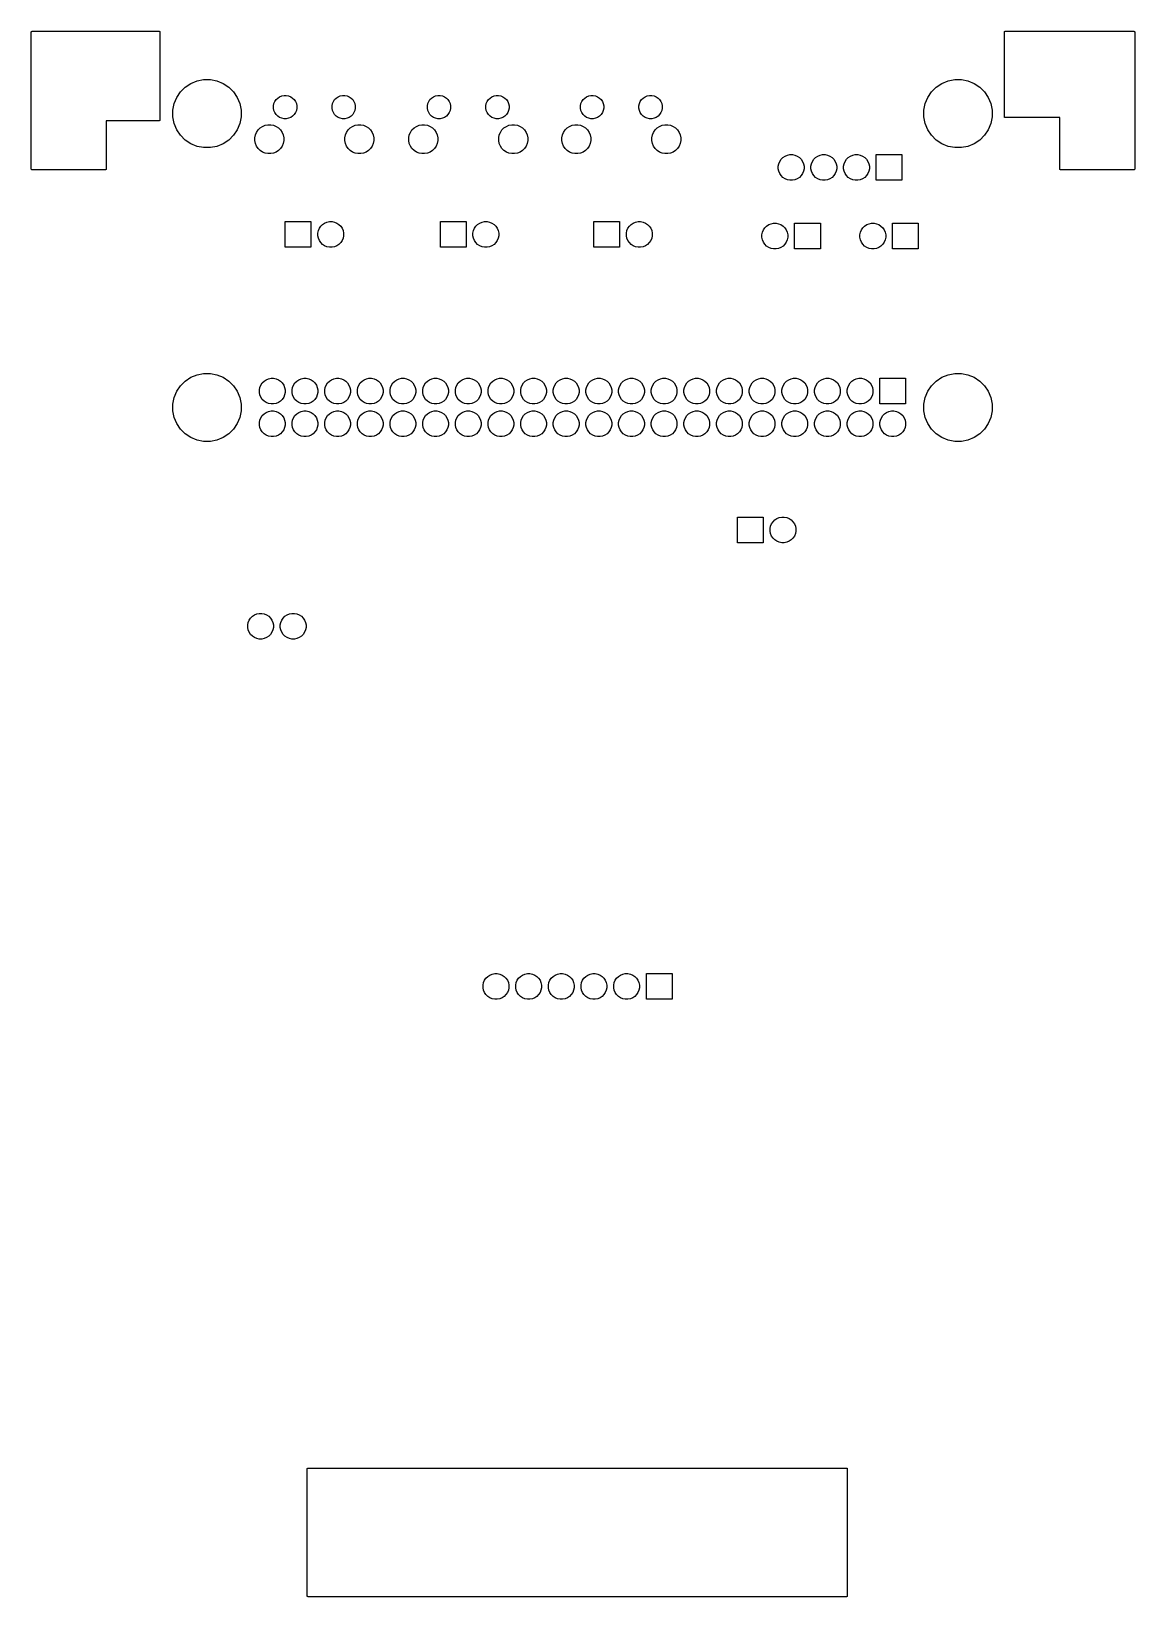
# Model space of a CAD drawing. Extents: x 53 to 139, y -159 to -38.
import ezdxf

# ---------------------------------------------------------------- set-up
doc = ezdxf.new("R2010")
doc.units = 0
doc.layers.add('BLACK', color=7, linetype='CONTINUOUS')

msp = doc.modelspace()

# ---------------------------------------------------------------- linework, layer by layer
at = {"layer": 'BLACK', "linetype": 'CONTINUOUS'}
for p, q in [((53.29, -37.5913), (53.2905, -37.5867)), ((53.29, -37.5916), (53.29, -37.5913)), ((53.29, -37.5917), (53.29, -37.5916)), ((53.29, -37.592), (53.29, -37.5917)), ((53.29, -37.5917), (53.29, -37.5917)), ((53.29, -48.26), (53.29, -37.592)), ((53.2905, -37.5867), (53.291, -37.5819)), ((53.291, -37.5819), (53.2911, -37.5818)), ((53.2911, -37.5816), (53.2925, -37.5771)), ((53.2911, -37.5818), (53.2911, -37.5816)), ((53.2925, -37.5771), (53.2939, -37.5726)), ((53.2939, -37.5726), (53.294, -37.5725)), ((53.294, -37.5723), (53.2963, -37.5682)), ((53.294, -37.5725), (53.294, -37.5723)), ((53.2963, -37.5682), (53.2985, -37.564)), ((53.2985, -37.564), (53.2987, -37.5639)), ((53.2987, -37.5638), (53.3017, -37.5602)), ((53.2987, -37.5639), (53.2987, -37.5638)), ((53.3017, -37.5602), (53.3048, -37.5565)), ((53.3048, -37.5565), (53.3049, -37.5564)), ((53.3049, -37.5564), (53.305, -37.5563)), ((53.305, -37.5563), (53.3086, -37.5534)), ((53.3086, -37.5534), (53.3123, -37.5504)), ((53.3123, -37.5504), (53.3125, -37.5503)), ((53.3125, -37.5503), (53.3126, -37.5502)), ((53.3126, -37.5502), (53.3167, -37.548)), ((53.3167, -37.548), (53.3209, -37.5458)), ((53.3209, -37.5458), (53.3211, -37.5457)), ((53.3211, -37.5457), (53.3213, -37.5456)), ((53.3213, -37.5456), (53.3257, -37.5443)), ((53.3257, -37.5443), (53.3303, -37.543)), ((53.3303, -37.543), (53.3305, -37.5429)), ((53.3305, -37.5429), (53.3306, -37.5429)), ((53.3306, -37.5429), (53.3353, -37.5425)), ((53.3353, -37.5425), (53.34, -37.542)), ((53.34, -37.542), (63.246, -37.542)), ((63.246, -37.542), (63.2463, -37.542)), ((63.2463, -37.542), (63.2463, -37.542)), ((63.2463, -37.542), (63.2464, -37.542)), ((63.2464, -37.542), (63.2467, -37.542)), ((63.2467, -37.542), (63.2513, -37.5425)), ((63.2513, -37.5425), (63.2561, -37.543)), ((63.2561, -37.543), (63.2562, -37.5431)), ((63.2562, -37.5431), (63.2564, -37.5431)), ((63.2564, -37.5431), (63.2609, -37.5445)), ((63.2609, -37.5445), (63.2654, -37.5459)), ((63.2654, -37.5459), (63.2655, -37.546)), ((63.2655, -37.546), (63.2657, -37.546)), ((63.2657, -37.546), (63.2698, -37.5483)), ((63.2698, -37.5483), (63.274, -37.5505)), ((63.274, -37.5505), (63.2741, -37.5507)), ((63.2741, -37.5507), (63.2742, -37.5507)), ((63.2742, -37.5507), (63.2778, -37.5537)), ((63.2778, -37.5537), (63.2815, -37.5568)), ((63.2815, -37.5568), (63.2816, -37.5569)), ((63.2816, -37.5569), (63.2817, -37.557)), ((63.2817, -37.557), (63.2846, -37.5606)), ((63.2846, -37.5606), (63.2876, -37.5643)), ((63.2876, -37.5643), (63.2877, -37.5645)), ((63.2877, -37.5645), (63.2878, -37.5646)), ((63.2878, -37.5646), (63.29, -37.5687)), ((63.29, -37.5687), (63.2922, -37.5729)), ((63.2922, -37.5729), (63.2923, -37.5731)), ((63.2923, -37.5731), (63.2924, -37.5733)), ((63.2924, -37.5733), (63.2937, -37.5777)), ((63.2937, -37.5777), (63.295, -37.5823)), ((63.295, -37.5823), (63.2951, -37.5825)), ((63.2951, -37.5825), (63.2951, -37.5826)), ((63.2951, -37.5826), (63.2955, -37.5873)), ((63.2955, -37.5873), (63.296, -37.592)), ((63.296, -37.592), (63.296, -44.45)), ((128.982, -37.5913), (128.983, -37.5867)), ((128.982, -37.5916), (128.982, -37.5913)), ((128.982, -37.5917), (128.982, -37.5916)), ((128.982, -37.592), (128.982, -37.5917)), ((128.982, -37.5917), (128.982, -37.5917)), ((128.982, -44.196), (128.982, -37.592)), ((128.983, -37.5816), (128.985, -37.5771)), ((128.983, -37.5818), (128.983, -37.5816)), ((128.983, -37.5819), (128.983, -37.5818)), ((128.983, -37.5867), (128.983, -37.5819)), ((128.985, -37.5771), (128.986, -37.5726)), ((128.986, -37.5723), (128.988, -37.5682)), ((128.986, -37.5725), (128.986, -37.5723)), ((128.986, -37.5726), (128.986, -37.5725)), ((128.988, -37.5682), (128.991, -37.564)), ((128.991, -37.5638), (128.994, -37.5602)), ((128.991, -37.5639), (128.991, -37.5638)), ((128.991, -37.564), (128.991, -37.5639)), ((128.994, -37.5602), (128.997, -37.5565)), ((128.997, -37.5563), (129.001, -37.5534)), ((128.997, -37.5564), (128.997, -37.5563)), ((128.997, -37.5565), (128.997, -37.5564)), ((129.001, -37.5534), (129.004, -37.5504)), ((129.004, -37.5503), (129.005, -37.5502)), ((129.004, -37.5504), (129.004, -37.5503)), ((129.005, -37.5502), (129.009, -37.548)), ((129.009, -37.548), (129.013, -37.5458)), ((129.013, -37.5456), (129.018, -37.5443)), ((129.013, -37.5457), (129.013, -37.5456)), ((129.013, -37.5458), (129.013, -37.5457)), ((129.018, -37.5443), (129.022, -37.543)), ((129.022, -37.543), (129.022, -37.5429)), ((129.022, -37.5429), (129.023, -37.5429)), ((129.023, -37.5429), (129.027, -37.5425)), ((129.027, -37.5425), (129.032, -37.542)), ((129.032, -37.542), (139.065, -37.542)), ((139.065, -37.542), (139.065, -37.542)), ((139.065, -37.542), (139.065, -37.542)), ((139.065, -37.542), (139.066, -37.542)), ((139.065, -37.542), (139.065, -37.542)), ((139.066, -37.542), (139.07, -37.5425)), ((139.07, -37.5425), (139.075, -37.543)), ((139.075, -37.543), (139.075, -37.5431)), ((139.075, -37.5431), (139.075, -37.5431)), ((139.075, -37.5431), (139.08, -37.5445)), ((139.08, -37.5445), (139.084, -37.5459)), ((139.084, -37.5459), (139.085, -37.546)), ((139.085, -37.546), (139.085, -37.546)), ((139.085, -37.546), (139.089, -37.5483)), ((139.089, -37.5483), (139.093, -37.5505)), ((139.093, -37.5505), (139.093, -37.5507)), ((139.093, -37.5507), (139.093, -37.5507)), ((139.093, -37.5507), (139.097, -37.5537)), ((139.097, -37.5537), (139.1, -37.5568)), ((139.1, -37.5568), (139.101, -37.5569)), ((139.101, -37.5569), (139.101, -37.557)), ((139.101, -37.557), (139.104, -37.5606)), ((139.104, -37.5606), (139.107, -37.5643)), ((139.107, -37.5643), (139.107, -37.5645)), ((139.107, -37.5645), (139.107, -37.5646)), ((139.107, -37.5646), (139.109, -37.5687)), ((139.109, -37.5687), (139.111, -37.5729)), ((139.111, -37.5729), (139.111, -37.5731)), ((139.111, -37.5731), (139.111, -37.5733)), ((139.111, -37.5733), (139.113, -37.5777)), ((139.113, -37.5777), (139.114, -37.5823)), ((139.114, -37.5823), (139.114, -37.5825)), ((139.114, -37.5825), (139.114, -37.5826)), ((139.114, -37.5826), (139.115, -37.5873)), ((139.115, -37.5873), (139.115, -37.592)), ((139.115, -37.592), (139.115, -48.26)), ((65.6992, -41.5936), (66.1814, -41.3938)), ((66.1814, -41.3938), (66.6934, -41.292)), ((66.6934, -41.292), (67.2154, -41.292)), ((67.2154, -41.292), (67.7274, -41.3938)), ((67.7274, -41.3938), (68.2096, -41.5936)), ((124.119, -41.5936), (124.601, -41.3938)), ((124.601, -41.3938), (125.113, -41.292)), ((125.113, -41.292), (125.635, -41.292)), ((125.635, -41.292), (126.147, -41.3938)), ((126.147, -41.3938), (126.63, -41.5936)), ((64.606, -42.6868), (64.896, -42.2527)), ((64.896, -42.2527), (65.2651, -41.8836)), ((65.2651, -41.8836), (65.6992, -41.5936)), ((68.2096, -41.5936), (68.6437, -41.8836)), ((68.6437, -41.8836), (69.0128, -42.2527)), ((69.0128, -42.2527), (69.3028, -42.6868)), ((72.6078, -42.6329), (72.7723, -42.5647)), ((72.7723, -42.5647), (72.947, -42.53)), ((72.947, -42.53), (73.125, -42.53)), ((73.125, -42.53), (73.2997, -42.5647)), ((73.2997, -42.5647), (73.4642, -42.6329)), ((77.1578, -42.6329), (77.3223, -42.5647)), ((77.3223, -42.5647), (77.497, -42.53)), ((77.497, -42.53), (77.675, -42.53)), ((77.675, -42.53), (77.8497, -42.5647)), ((77.8497, -42.5647), (78.0142, -42.6329)), ((84.5712, -42.6329), (84.7357, -42.5647)), ((84.7357, -42.5647), (84.9104, -42.53)), ((84.9104, -42.53), (85.0884, -42.53)), ((85.0884, -42.53), (85.2631, -42.5647)), ((85.2631, -42.5647), (85.4276, -42.6329)), ((89.1212, -42.6329), (89.2857, -42.5647)), ((89.2857, -42.5647), (89.4604, -42.53)), ((89.4604, -42.53), (89.6384, -42.53)), ((89.6384, -42.53), (89.8131, -42.5647)), ((89.8131, -42.5647), (89.9776, -42.6329)), ((96.4838, -42.6329), (96.6483, -42.5647)), ((96.6483, -42.5647), (96.823, -42.53)), ((96.823, -42.53), (97.001, -42.53)), ((97.001, -42.53), (97.1757, -42.5647)), ((97.1757, -42.5647), (97.3402, -42.6329)), ((101.034, -42.6329), (101.198, -42.5647)), ((101.198, -42.5647), (101.373, -42.53)), ((101.373, -42.53), (101.551, -42.53)), ((101.551, -42.53), (101.726, -42.5647)), ((101.726, -42.5647), (101.89, -42.6329)), ((123.026, -42.6868), (123.316, -42.2527)), ((123.316, -42.2527), (123.685, -41.8836)), ((123.685, -41.8836), (124.119, -41.5936)), ((126.63, -41.5936), (127.064, -41.8836)), ((127.064, -41.8836), (127.433, -42.2527)), ((127.433, -42.2527), (127.723, -42.6868)), ((64.3044, -43.681), (64.4062, -43.169)), ((64.3044, -44.203), (64.3044, -43.681)), ((64.4062, -43.169), (64.606, -42.6868)), ((69.3028, -42.6868), (69.5026, -43.169)), ((69.5026, -43.169), (69.6044, -43.681)), ((69.6044, -43.681), (69.6044, -44.203)), ((72.132, -43.345), (72.1667, -43.1703)), ((72.132, -43.523), (72.132, -43.345)), ((72.1667, -43.6977), (72.132, -43.523)), ((72.1667, -43.1703), (72.2349, -43.0058)), ((72.2349, -43.8622), (72.1667, -43.6977)), ((72.2349, -43.0058), (72.3338, -42.8577)), ((72.3338, -42.8577), (72.4597, -42.7318)), ((72.4597, -42.7318), (72.6078, -42.6329)), ((73.4642, -42.6329), (73.6123, -42.7318)), ((73.6123, -42.7318), (73.7382, -42.8577)), ((73.7382, -42.8577), (73.8371, -43.0058)), ((73.8371, -43.0058), (73.9053, -43.1703)), ((73.9053, -43.6977), (73.8371, -43.8622)), ((73.9053, -43.1703), (73.94, -43.345)), ((73.94, -43.523), (73.9053, -43.6977)), ((73.94, -43.345), (73.94, -43.523)), ((76.682, -43.345), (76.7167, -43.1703)), ((76.682, -43.523), (76.682, -43.345)), ((76.7167, -43.6977), (76.682, -43.523)), ((76.7167, -43.1703), (76.7849, -43.0058)), ((76.7849, -43.8622), (76.7167, -43.6977)), ((76.7849, -43.0058), (76.8838, -42.8577)), ((76.8838, -42.8577), (77.0097, -42.7318)), ((77.0097, -42.7318), (77.1578, -42.6329)), ((78.0142, -42.6329), (78.1623, -42.7318)), ((78.1623, -42.7318), (78.2882, -42.8577)), ((78.2882, -42.8577), (78.3871, -43.0058)), ((78.3871, -43.0058), (78.4553, -43.1703)), ((78.4553, -43.6977), (78.3871, -43.8622)), ((78.4553, -43.1703), (78.49, -43.345)), ((78.49, -43.523), (78.4553, -43.6977)), ((78.49, -43.345), (78.49, -43.523)), ((84.0954, -43.345), (84.1301, -43.1703)), ((84.0954, -43.523), (84.0954, -43.345)), ((84.1301, -43.6977), (84.0954, -43.523)), ((84.1301, -43.1703), (84.1983, -43.0058)), ((84.1983, -43.8622), (84.1301, -43.6977)), ((84.1983, -43.0058), (84.2972, -42.8577)), ((84.2972, -42.8577), (84.4231, -42.7318)), ((84.4231, -42.7318), (84.5712, -42.6329)), ((85.4276, -42.6329), (85.5757, -42.7318)), ((85.5757, -42.7318), (85.7016, -42.8577)), ((85.7016, -42.8577), (85.8005, -43.0058)), ((85.8005, -43.0058), (85.8687, -43.1703)), ((85.8687, -43.6977), (85.8005, -43.8622)), ((85.8687, -43.1703), (85.9034, -43.345)), ((85.9034, -43.523), (85.8687, -43.6977)), ((85.9034, -43.345), (85.9034, -43.523)), ((88.6454, -43.345), (88.6801, -43.1703)), ((88.6454, -43.523), (88.6454, -43.345)), ((88.6801, -43.6977), (88.6454, -43.523)), ((88.6801, -43.1703), (88.7483, -43.0058)), ((88.7483, -43.8622), (88.6801, -43.6977)), ((88.7483, -43.0058), (88.8472, -42.8577)), ((88.8472, -42.8577), (88.9731, -42.7318)), ((88.9731, -42.7318), (89.1212, -42.6329)), ((89.9776, -42.6329), (90.1257, -42.7318)), ((90.1257, -42.7318), (90.2516, -42.8577)), ((90.2516, -42.8577), (90.3505, -43.0058)), ((90.3505, -43.0058), (90.4187, -43.1703)), ((90.4187, -43.6977), (90.3505, -43.8622)), ((90.4187, -43.1703), (90.4534, -43.345)), ((90.4534, -43.523), (90.4187, -43.6977)), ((90.4534, -43.345), (90.4534, -43.523)), ((96.008, -43.345), (96.0427, -43.1703)), ((96.008, -43.523), (96.008, -43.345)), ((96.0427, -43.6977), (96.008, -43.523)), ((96.0427, -43.1703), (96.1109, -43.0058)), ((96.1109, -43.8622), (96.0427, -43.6977)), ((96.1109, -43.0058), (96.2098, -42.8577)), ((96.2098, -42.8577), (96.3357, -42.7318)), ((96.3357, -42.7318), (96.4838, -42.6329)), ((97.3402, -42.6329), (97.4883, -42.7318)), ((97.4883, -42.7318), (97.6142, -42.8577)), ((97.6142, -42.8577), (97.7131, -43.0058)), ((97.7131, -43.0058), (97.7813, -43.1703)), ((97.7813, -43.6977), (97.7131, -43.8622)), ((97.7813, -43.1703), (97.816, -43.345)), ((97.816, -43.523), (97.7813, -43.6977)), ((97.816, -43.345), (97.816, -43.523)), ((100.558, -43.345), (100.593, -43.1703)), ((100.558, -43.523), (100.558, -43.345)), ((100.593, -43.6977), (100.558, -43.523)), ((100.593, -43.1703), (100.661, -43.0058)), ((100.661, -43.8622), (100.593, -43.6977)), ((100.661, -43.0058), (100.76, -42.8577)), ((100.76, -42.8577), (100.886, -42.7318)), ((100.886, -42.7318), (101.034, -42.6329)), ((101.89, -42.6329), (102.038, -42.7318)), ((102.038, -42.7318), (102.164, -42.8577)), ((102.164, -42.8577), (102.263, -43.0058)), ((102.263, -43.0058), (102.331, -43.1703)), ((102.331, -43.6977), (102.263, -43.8622)), ((102.331, -43.1703), (102.366, -43.345)), ((102.366, -43.523), (102.331, -43.6977)), ((102.366, -43.345), (102.366, -43.523)), ((122.724, -43.681), (122.826, -43.169)), ((122.724, -44.203), (122.724, -43.681)), ((122.826, -43.169), (123.026, -42.6868)), ((127.723, -42.6868), (127.923, -43.169)), ((127.923, -43.169), (128.024, -43.681)), ((128.024, -43.681), (128.024, -44.203)), ((63.246, -44.5), (59.105, -44.5)), ((59.105, -44.5), (59.105, -48.26)), ((63.2507, -44.4995), (63.246, -44.5)), ((63.2554, -44.4991), (63.2507, -44.4995)), ((63.2555, -44.4991), (63.2554, -44.4991)), ((63.2557, -44.499), (63.2555, -44.4991)), ((63.2603, -44.4977), (63.2557, -44.499)), ((63.2647, -44.4964), (63.2603, -44.4977)), ((63.2649, -44.4963), (63.2647, -44.4964)), ((63.2651, -44.4962), (63.2649, -44.4963)), ((63.2693, -44.494), (63.2651, -44.4962)), ((63.2734, -44.4918), (63.2693, -44.494)), ((63.2735, -44.4917), (63.2734, -44.4918)), ((63.2737, -44.4916), (63.2735, -44.4917)), ((63.2774, -44.4886), (63.2737, -44.4916)), ((63.281, -44.4857), (63.2774, -44.4886)), ((63.2811, -44.4856), (63.281, -44.4857)), ((63.2812, -44.4855), (63.2811, -44.4856)), ((63.2843, -44.4818), (63.2812, -44.4855)), ((63.2873, -44.4782), (63.2843, -44.4818)), ((63.2875, -44.478), (63.2873, -44.4781)), ((63.2873, -44.4781), (63.2873, -44.4782)), ((63.2897, -44.4738), (63.2875, -44.478)), ((63.292, -44.4697), (63.2897, -44.4738)), ((63.2921, -44.4694), (63.292, -44.4695)), ((63.292, -44.4695), (63.292, -44.4697)), ((63.2935, -44.4649), (63.2921, -44.4694)), ((63.2949, -44.4604), (63.2935, -44.4649)), ((63.295, -44.4601), (63.2949, -44.4602)), ((63.2949, -44.4602), (63.2949, -44.4604)), ((63.2955, -44.4553), (63.295, -44.4601)), ((63.296, -44.4507), (63.2955, -44.4553)), ((63.296, -44.45), (63.296, -44.4503)), ((63.296, -44.4503), (63.296, -44.4503)), ((63.296, -44.4503), (63.296, -44.4504)), ((63.296, -44.4504), (63.296, -44.4507)), ((64.4062, -44.715), (64.3044, -44.203)), ((64.606, -45.1972), (64.4062, -44.715)), ((69.5026, -44.715), (69.3028, -45.1972)), ((69.6044, -44.203), (69.5026, -44.715)), ((71.0939, -45.0602), (71.2781, -44.937)), ((71.2781, -44.937), (71.4828, -44.8522)), ((71.4828, -44.8522), (71.7002, -44.809)), ((71.7002, -44.809), (71.9218, -44.809)), ((71.9218, -44.809), (72.1392, -44.8522)), ((72.1392, -44.8522), (72.3439, -44.937)), ((72.3338, -44.0103), (72.2349, -43.8622)), ((72.4597, -44.1362), (72.3338, -44.0103)), ((72.3439, -44.937), (72.5281, -45.0602)), ((72.6078, -44.2351), (72.4597, -44.1362)), ((72.7723, -44.3033), (72.6078, -44.2351)), ((72.947, -44.338), (72.7723, -44.3033)), ((73.125, -44.338), (72.947, -44.338)), ((73.2997, -44.3033), (73.125, -44.338)), ((73.4642, -44.2351), (73.2997, -44.3033)), ((73.6123, -44.1362), (73.4642, -44.2351)), ((73.7382, -44.0103), (73.6123, -44.1362)), ((73.8371, -43.8622), (73.7382, -44.0103)), ((76.8838, -44.0103), (76.7849, -43.8622)), ((77.0097, -44.1362), (76.8838, -44.0103)), ((77.1578, -44.2351), (77.0097, -44.1362)), ((77.3223, -44.3033), (77.1578, -44.2351)), ((77.497, -44.338), (77.3223, -44.3033)), ((77.675, -44.338), (77.497, -44.338)), ((77.8497, -44.3033), (77.675, -44.338)), ((78.0142, -44.2351), (77.8497, -44.3033)), ((78.1623, -44.1362), (78.0142, -44.2351)), ((78.0939, -45.0602), (78.2781, -44.937)), ((78.2882, -44.0103), (78.1623, -44.1362)), ((78.2781, -44.937), (78.4828, -44.8522)), ((78.3871, -43.8622), (78.2882, -44.0103)), ((78.4828, -44.8522), (78.7002, -44.809)), ((78.7002, -44.809), (78.9218, -44.809)), ((78.9218, -44.809), (79.1392, -44.8522)), ((79.1392, -44.8522), (79.3439, -44.937)), ((79.3439, -44.937), (79.5281, -45.0602)), ((83.0573, -45.0602), (83.2415, -44.937)), ((83.2415, -44.937), (83.4462, -44.8522)), ((83.4462, -44.8522), (83.6636, -44.809)), ((83.6636, -44.809), (83.8852, -44.809)), ((83.8852, -44.809), (84.1025, -44.8522)), ((84.1025, -44.8522), (84.3073, -44.937)), ((84.2972, -44.0103), (84.1983, -43.8622)), ((84.4231, -44.1362), (84.2972, -44.0103)), ((84.3073, -44.937), (84.4915, -45.0602)), ((84.5712, -44.2351), (84.4231, -44.1362)), ((84.7357, -44.3033), (84.5712, -44.2351)), ((84.9104, -44.338), (84.7357, -44.3033)), ((85.0884, -44.338), (84.9104, -44.338)), ((85.2631, -44.3033), (85.0884, -44.338)), ((85.4276, -44.2351), (85.2631, -44.3033)), ((85.5757, -44.1362), (85.4276, -44.2351)), ((85.7016, -44.0103), (85.5757, -44.1362)), ((85.8005, -43.8622), (85.7016, -44.0103)), ((88.8472, -44.0103), (88.7483, -43.8622)), ((88.9731, -44.1362), (88.8472, -44.0103)), ((89.1212, -44.2351), (88.9731, -44.1362)), ((89.2857, -44.3033), (89.1212, -44.2351)), ((89.4604, -44.338), (89.2857, -44.3033)), ((89.6384, -44.338), (89.4604, -44.338)), ((89.8131, -44.3033), (89.6384, -44.338)), ((89.9776, -44.2351), (89.8131, -44.3033)), ((90.1257, -44.1362), (89.9776, -44.2351)), ((90.0573, -45.0602), (90.2415, -44.937)), ((90.2516, -44.0103), (90.1257, -44.1362)), ((90.2415, -44.937), (90.4462, -44.8522)), ((90.3505, -43.8622), (90.2516, -44.0103)), ((90.4462, -44.8522), (90.6636, -44.809)), ((90.6636, -44.809), (90.8852, -44.809)), ((90.8852, -44.809), (91.1025, -44.8522)), ((91.1025, -44.8522), (91.3073, -44.937)), ((91.3073, -44.937), (91.4915, -45.0602)), ((94.9699, -45.0602), (95.1541, -44.937)), ((95.1541, -44.937), (95.3588, -44.8522)), ((95.3588, -44.8522), (95.5762, -44.809)), ((95.5762, -44.809), (95.7978, -44.809)), ((95.7978, -44.809), (96.0151, -44.8522)), ((96.0151, -44.8522), (96.2199, -44.937)), ((96.2098, -44.0103), (96.1109, -43.8622)), ((96.3357, -44.1362), (96.2098, -44.0103)), ((96.2199, -44.937), (96.4041, -45.0602)), ((96.4838, -44.2351), (96.3357, -44.1362)), ((96.6483, -44.3033), (96.4838, -44.2351)), ((96.823, -44.338), (96.6483, -44.3033)), ((97.001, -44.338), (96.823, -44.338)), ((97.1757, -44.3033), (97.001, -44.338)), ((97.3402, -44.2351), (97.1757, -44.3033)), ((97.4883, -44.1362), (97.3402, -44.2351)), ((97.6142, -44.0103), (97.4883, -44.1362)), ((97.7131, -43.8622), (97.6142, -44.0103)), ((100.76, -44.0103), (100.661, -43.8622)), ((100.886, -44.1362), (100.76, -44.0103)), ((101.034, -44.2351), (100.886, -44.1362)), ((101.198, -44.3033), (101.034, -44.2351)), ((101.373, -44.338), (101.198, -44.3033)), ((101.551, -44.338), (101.373, -44.338)), ((101.726, -44.3033), (101.551, -44.338)), ((101.89, -44.2351), (101.726, -44.3033)), ((102.038, -44.1362), (101.89, -44.2351)), ((101.97, -45.0602), (102.154, -44.937)), ((102.164, -44.0103), (102.038, -44.1362)), ((102.154, -44.937), (102.359, -44.8522)), ((102.263, -43.8622), (102.164, -44.0103)), ((102.359, -44.8522), (102.576, -44.809)), ((102.576, -44.809), (102.798, -44.809)), ((102.798, -44.809), (103.015, -44.8522)), ((103.015, -44.8522), (103.22, -44.937)), ((103.22, -44.937), (103.404, -45.0602)), ((122.826, -44.715), (122.724, -44.203)), ((123.026, -45.1972), (122.826, -44.715)), ((127.923, -44.715), (127.723, -45.1972)), ((128.024, -44.203), (127.923, -44.715)), ((128.982, -44.2007), (128.982, -44.196)), ((128.983, -44.2054), (128.982, -44.2007)), ((128.983, -44.2055), (128.983, -44.2054)), ((128.983, -44.2057), (128.983, -44.2055)), ((128.984, -44.2103), (128.983, -44.2057)), ((128.986, -44.2147), (128.984, -44.2103)), ((128.986, -44.2149), (128.986, -44.2147)), ((128.986, -44.2151), (128.986, -44.2149)), ((128.988, -44.2193), (128.986, -44.2151)), ((128.99, -44.2234), (128.988, -44.2193)), ((128.99, -44.2235), (128.99, -44.2234)), ((128.99, -44.2237), (128.99, -44.2235)), ((128.993, -44.2274), (128.99, -44.2237)), ((128.996, -44.231), (128.993, -44.2274)), ((128.996, -44.2311), (128.996, -44.231)), ((128.997, -44.2312), (128.996, -44.2311)), ((129, -44.2343), (128.997, -44.2312)), ((129.004, -44.2373), (129, -44.2343)), ((129.004, -44.2375), (129.004, -44.2373)), ((129.004, -44.2373), (129.004, -44.2373)), ((129.008, -44.2397), (129.004, -44.2375)), ((129.012, -44.242), (129.008, -44.2397)), ((129.013, -44.2421), (129.012, -44.242)), ((129.012, -44.242), (129.012, -44.242)), ((129.017, -44.2435), (129.013, -44.2421)), ((129.022, -44.2449), (129.017, -44.2435)), ((129.022, -44.245), (129.022, -44.2449)), ((129.022, -44.2449), (129.022, -44.2449)), ((129.027, -44.2455), (129.022, -44.245)), ((129.031, -44.246), (129.027, -44.2455)), ((129.032, -44.246), (129.031, -44.246)), ((133.3, -44.246), (129.032, -44.246)), ((129.032, -44.246), (129.032, -44.246)), ((129.032, -44.246), (129.032, -44.246)), ((129.032, -44.246), (129.032, -44.246)), ((133.3, -48.26), (133.3, -44.246)), ((64.896, -45.6313), (64.606, -45.1972)), ((65.2651, -46.0004), (64.896, -45.6313)), ((65.6992, -46.2904), (65.2651, -46.0004)), ((68.6437, -46.0004), (68.2096, -46.2904)), ((69.0128, -45.6313), (68.6437, -46.0004)), ((69.3028, -45.1972), (69.0128, -45.6313)), ((70.686, -45.8232), (70.7292, -45.6058)), ((70.686, -46.0448), (70.686, -45.8232)), ((70.7292, -46.2621), (70.686, -46.0448)), ((70.7292, -45.6058), (70.814, -45.4011)), ((70.814, -46.4669), (70.7292, -46.2621)), ((70.814, -45.4011), (70.9372, -45.2169)), ((70.9372, -45.2169), (71.0939, -45.0602)), ((72.5281, -45.0602), (72.6848, -45.2169)), ((72.6848, -45.2169), (72.808, -45.4011)), ((72.808, -45.4011), (72.8928, -45.6058)), ((72.8928, -46.2621), (72.808, -46.4669)), ((72.8928, -45.6058), (72.936, -45.8232)), ((72.936, -46.0448), (72.8928, -46.2621)), ((72.936, -45.8232), (72.936, -46.0448)), ((77.686, -45.8232), (77.7292, -45.6058)), ((77.686, -46.0448), (77.686, -45.8232)), ((77.7292, -46.2621), (77.686, -46.0448)), ((77.7292, -45.6058), (77.814, -45.4011)), ((77.814, -46.4669), (77.7292, -46.2621)), ((77.814, -45.4011), (77.9372, -45.2169)), ((77.9372, -45.2169), (78.0939, -45.0602)), ((79.5281, -45.0602), (79.6848, -45.2169)), ((79.6848, -45.2169), (79.808, -45.4011)), ((79.808, -45.4011), (79.8928, -45.6058)), ((79.8928, -46.2621), (79.808, -46.4669)), ((79.8928, -45.6058), (79.936, -45.8232)), ((79.936, -46.0448), (79.8928, -46.2621)), ((79.936, -45.8232), (79.936, -46.0448)), ((82.6494, -45.8232), (82.6926, -45.6058)), ((82.6494, -46.0448), (82.6494, -45.8232)), ((82.6926, -46.2621), (82.6494, -46.0448)), ((82.6926, -45.6058), (82.7774, -45.4011)), ((82.7774, -46.4669), (82.6926, -46.2621)), ((82.7774, -45.4011), (82.9006, -45.2169)), ((82.9006, -45.2169), (83.0573, -45.0602)), ((84.4915, -45.0602), (84.6482, -45.2169)), ((84.6482, -45.2169), (84.7714, -45.4011)), ((84.7714, -45.4011), (84.8562, -45.6058)), ((84.8562, -46.2621), (84.7714, -46.4669)), ((84.8562, -45.6058), (84.8994, -45.8232)), ((84.8994, -46.0448), (84.8562, -46.2621)), ((84.8994, -45.8232), (84.8994, -46.0448)), ((89.6494, -45.8232), (89.6926, -45.6058)), ((89.6494, -46.0448), (89.6494, -45.8232)), ((89.6926, -46.2621), (89.6494, -46.0448)), ((89.6926, -45.6058), (89.7774, -45.4011)), ((89.7774, -46.4669), (89.6926, -46.2621)), ((89.7774, -45.4011), (89.9006, -45.2169)), ((89.9006, -45.2169), (90.0573, -45.0602)), ((91.4915, -45.0602), (91.6482, -45.2169)), ((91.6482, -45.2169), (91.7714, -45.4011)), ((91.7714, -45.4011), (91.8562, -45.6058)), ((91.8562, -46.2621), (91.7714, -46.4669)), ((91.8562, -45.6058), (91.8994, -45.8232)), ((91.8994, -46.0448), (91.8562, -46.2621)), ((91.8994, -45.8232), (91.8994, -46.0448)), ((94.562, -45.8232), (94.6052, -45.6058)), ((94.562, -46.0448), (94.562, -45.8232)), ((94.6052, -46.2621), (94.562, -46.0448)), ((94.6052, -45.6058), (94.69, -45.4011)), ((94.69, -46.4669), (94.6052, -46.2621)), ((94.69, -45.4011), (94.8132, -45.2169)), ((94.8132, -45.2169), (94.9699, -45.0602)), ((96.4041, -45.0602), (96.5608, -45.2169)), ((96.5608, -45.2169), (96.684, -45.4011)), ((96.684, -45.4011), (96.7688, -45.6058)), ((96.7688, -46.2621), (96.684, -46.4669)), ((96.7688, -45.6058), (96.812, -45.8232)), ((96.812, -46.0448), (96.7688, -46.2621)), ((96.812, -45.8232), (96.812, -46.0448)), ((101.562, -45.8232), (101.605, -45.6058)), ((101.562, -46.0448), (101.562, -45.8232)), ((101.605, -46.2621), (101.562, -46.0448)), ((101.605, -45.6058), (101.69, -45.4011)), ((101.69, -46.4669), (101.605, -46.2621)), ((101.69, -45.4011), (101.813, -45.2169)), ((101.813, -45.2169), (101.97, -45.0602)), ((103.404, -45.0602), (103.561, -45.2169)), ((103.561, -45.2169), (103.684, -45.4011)), ((103.684, -45.4011), (103.769, -45.6058)), ((103.769, -46.2621), (103.684, -46.4669)), ((103.769, -45.6058), (103.812, -45.8232)), ((103.812, -46.0448), (103.769, -46.2621)), ((103.812, -45.8232), (103.812, -46.0448)), ((123.316, -45.6313), (123.026, -45.1972)), ((123.685, -46.0004), (123.316, -45.6313)), ((124.119, -46.2904), (123.685, -46.0004)), ((127.064, -46.0004), (126.63, -46.2904)), ((127.433, -45.6313), (127.064, -46.0004)), ((127.723, -45.1972), (127.433, -45.6313)), ((66.1814, -46.4902), (65.6992, -46.2904)), ((66.6934, -46.592), (66.1814, -46.4902)), ((67.2154, -46.592), (66.6934, -46.592)), ((67.7274, -46.4902), (67.2154, -46.592)), ((68.2096, -46.2904), (67.7274, -46.4902)), ((70.9372, -46.6511), (70.814, -46.4669)), ((71.0939, -46.8078), (70.9372, -46.6511)), ((71.2781, -46.931), (71.0939, -46.8078)), ((71.4828, -47.0158), (71.2781, -46.931)), ((71.7002, -47.059), (71.4828, -47.0158)), ((71.9218, -47.059), (71.7002, -47.059)), ((72.1392, -47.0158), (71.9218, -47.059)), ((72.3439, -46.931), (72.1392, -47.0158)), ((72.5281, -46.8078), (72.3439, -46.931)), ((72.6848, -46.6511), (72.5281, -46.8078)), ((72.808, -46.4669), (72.6848, -46.6511)), ((77.9372, -46.6511), (77.814, -46.4669)), ((78.0939, -46.8078), (77.9372, -46.6511)), ((78.2781, -46.931), (78.0939, -46.8078)), ((78.4828, -47.0158), (78.2781, -46.931)), ((78.7002, -47.059), (78.4828, -47.0158)), ((78.9218, -47.059), (78.7002, -47.059)), ((79.1392, -47.0158), (78.9218, -47.059)), ((79.3439, -46.931), (79.1392, -47.0158)), ((79.5281, -46.8078), (79.3439, -46.931)), ((79.6848, -46.6511), (79.5281, -46.8078)), ((79.808, -46.4669), (79.6848, -46.6511)), ((82.9006, -46.6511), (82.7774, -46.4669)), ((83.0573, -46.8078), (82.9006, -46.6511)), ((83.2415, -46.931), (83.0573, -46.8078)), ((83.4462, -47.0158), (83.2415, -46.931)), ((83.6636, -47.059), (83.4462, -47.0158)), ((83.8852, -47.059), (83.6636, -47.059)), ((84.1025, -47.0158), (83.8852, -47.059)), ((84.3073, -46.931), (84.1025, -47.0158)), ((84.4915, -46.8078), (84.3073, -46.931)), ((84.6482, -46.6511), (84.4915, -46.8078)), ((84.7714, -46.4669), (84.6482, -46.6511)), ((89.9006, -46.6511), (89.7774, -46.4669)), ((90.0573, -46.8078), (89.9006, -46.6511)), ((90.2415, -46.931), (90.0573, -46.8078)), ((90.4462, -47.0158), (90.2415, -46.931)), ((90.6636, -47.059), (90.4462, -47.0158)), ((90.8852, -47.059), (90.6636, -47.059)), ((91.1025, -47.0158), (90.8852, -47.059)), ((91.3073, -46.931), (91.1025, -47.0158)), ((91.4915, -46.8078), (91.3073, -46.931)), ((91.6482, -46.6511), (91.4915, -46.8078)), ((91.7714, -46.4669), (91.6482, -46.6511)), ((94.8132, -46.6511), (94.69, -46.4669)), ((94.9699, -46.8078), (94.8132, -46.6511)), ((95.1541, -46.931), (94.9699, -46.8078)), ((95.3588, -47.0158), (95.1541, -46.931)), ((95.5762, -47.059), (95.3588, -47.0158)), ((95.7978, -47.059), (95.5762, -47.059)), ((96.0151, -47.0158), (95.7978, -47.059)), ((96.2199, -46.931), (96.0151, -47.0158)), ((96.4041, -46.8078), (96.2199, -46.931)), ((96.5608, -46.6511), (96.4041, -46.8078)), ((96.684, -46.4669), (96.5608, -46.6511)), ((101.813, -46.6511), (101.69, -46.4669)), ((101.97, -46.8078), (101.813, -46.6511)), ((102.154, -46.931), (101.97, -46.8078)), ((102.359, -47.0158), (102.154, -46.931)), ((102.576, -47.059), (102.359, -47.0158)), ((102.798, -47.059), (102.576, -47.059)), ((103.015, -47.0158), (102.798, -47.059)), ((103.22, -46.931), (103.015, -47.0158)), ((103.404, -46.8078), (103.22, -46.931)), ((103.561, -46.6511), (103.404, -46.8078)), ((103.684, -46.4669), (103.561, -46.6511)), ((111.618, -47.4955), (111.758, -47.3562)), ((111.758, -47.3562), (111.921, -47.2468)), ((111.921, -47.2468), (112.103, -47.1714)), ((112.103, -47.1714), (112.297, -47.133)), ((112.297, -47.133), (112.493, -47.133)), ((112.493, -47.133), (112.687, -47.1714)), ((112.687, -47.1714), (112.869, -47.2468)), ((112.869, -47.2468), (113.032, -47.3562)), ((113.032, -47.3562), (113.172, -47.4955)), ((114.158, -47.4955), (114.298, -47.3562)), ((114.298, -47.3562), (114.461, -47.2468)), ((114.461, -47.2468), (114.643, -47.1714)), ((114.643, -47.1714), (114.837, -47.133)), ((114.837, -47.133), (115.033, -47.133)), ((115.033, -47.133), (115.227, -47.1714)), ((115.227, -47.1714), (115.409, -47.2468)), ((115.409, -47.2468), (115.572, -47.3562)), ((115.572, -47.3562), (115.712, -47.4955)), ((116.698, -47.4955), (116.838, -47.3562)), ((116.838, -47.3562), (117.001, -47.2468)), ((117.001, -47.2468), (117.183, -47.1714)), ((117.183, -47.1714), (117.377, -47.133)), ((117.377, -47.133), (117.573, -47.133)), ((117.573, -47.133), (117.767, -47.1714)), ((117.767, -47.1714), (117.949, -47.2468)), ((117.949, -47.2468), (118.112, -47.3562)), ((118.112, -47.3562), (118.252, -47.4955)), ((119.015, -49.133), (119.015, -47.133)), ((119.015, -47.133), (121.015, -47.133)), ((121.015, -47.133), (121.015, -49.133)), ((124.601, -46.4902), (124.119, -46.2904)), ((125.113, -46.592), (124.601, -46.4902)), ((125.635, -46.592), (125.113, -46.592)), ((126.147, -46.4902), (125.635, -46.592)), ((126.63, -46.2904), (126.147, -46.4902)), ((53.2905, -48.2647), (53.29, -48.26)), ((53.2909, -48.2694), (53.2905, -48.2647)), ((53.2909, -48.2695), (53.2909, -48.2694)), ((53.291, -48.2697), (53.2909, -48.2695)), ((53.2923, -48.2743), (53.291, -48.2697)), ((53.2936, -48.2787), (53.2923, -48.2743)), ((53.2937, -48.2789), (53.2936, -48.2787)), ((53.2938, -48.2791), (53.2937, -48.2789)), ((53.296, -48.2833), (53.2938, -48.2791)), ((53.2982, -48.2874), (53.296, -48.2833)), ((53.2983, -48.2875), (53.2982, -48.2874)), ((53.2984, -48.2877), (53.2983, -48.2875)), ((53.3014, -48.2914), (53.2984, -48.2877)), ((53.3043, -48.295), (53.3014, -48.2914)), ((53.3044, -48.2951), (53.3043, -48.295)), ((53.3045, -48.2952), (53.3044, -48.2951)), ((53.3082, -48.2983), (53.3045, -48.2952)), ((53.3118, -48.3013), (53.3082, -48.2983)), ((53.3119, -48.3013), (53.3118, -48.3013)), ((53.312, -48.3015), (53.3119, -48.3013)), ((53.3162, -48.3037), (53.312, -48.3015)), ((53.3203, -48.306), (53.3162, -48.3037)), ((53.3205, -48.306), (53.3203, -48.306)), ((53.3206, -48.3061), (53.3205, -48.306)), ((53.3251, -48.3075), (53.3206, -48.3061)), ((53.3296, -48.3089), (53.3251, -48.3075)), ((53.3298, -48.3089), (53.3296, -48.3089)), ((53.3299, -48.309), (53.3298, -48.3089)), ((53.3347, -48.3095), (53.3299, -48.309)), ((53.3393, -48.31), (53.3347, -48.3095)), ((53.3396, -48.31), (53.3393, -48.31)), ((53.3397, -48.31), (53.3396, -48.31)), ((53.34, -48.31), (53.3397, -48.31)), ((53.3397, -48.31), (53.3397, -48.31)), ((59.055, -48.31), (53.34, -48.31)), ((59.0597, -48.3095), (59.055, -48.31)), ((59.0644, -48.3091), (59.0597, -48.3095)), ((59.0645, -48.3091), (59.0644, -48.3091)), ((59.0647, -48.309), (59.0645, -48.3091)), ((59.0693, -48.3077), (59.0647, -48.309)), ((59.0737, -48.3064), (59.0693, -48.3077)), ((59.0739, -48.3063), (59.0737, -48.3064)), ((59.0741, -48.3062), (59.0739, -48.3063)), ((59.0783, -48.304), (59.0741, -48.3062)), ((59.0824, -48.3018), (59.0783, -48.304)), ((59.0825, -48.3017), (59.0824, -48.3018)), ((59.0827, -48.3016), (59.0825, -48.3017)), ((59.0864, -48.2986), (59.0827, -48.3016)), ((59.09, -48.2957), (59.0864, -48.2986)), ((59.0901, -48.2956), (59.09, -48.2957)), ((59.0902, -48.2955), (59.0901, -48.2956)), ((59.0933, -48.2918), (59.0902, -48.2955)), ((59.0963, -48.2882), (59.0933, -48.2918)), ((59.0965, -48.288), (59.0963, -48.2881)), ((59.0963, -48.2881), (59.0963, -48.2882)), ((59.0987, -48.2838), (59.0965, -48.288)), ((59.101, -48.2797), (59.0987, -48.2838)), ((59.1011, -48.2794), (59.101, -48.2795)), ((59.101, -48.2795), (59.101, -48.2797)), ((59.1025, -48.2749), (59.1011, -48.2794)), ((59.1039, -48.2704), (59.1025, -48.2749)), ((59.104, -48.2701), (59.1039, -48.2702)), ((59.1039, -48.2702), (59.1039, -48.2704)), ((59.1045, -48.2653), (59.104, -48.2701)), ((59.105, -48.2607), (59.1045, -48.2653)), ((59.105, -48.26), (59.105, -48.2603)), ((59.105, -48.2603), (59.105, -48.2603)), ((59.105, -48.2603), (59.105, -48.2604)), ((59.105, -48.2604), (59.105, -48.2607)), ((111.395, -48.0345), (111.433, -47.8413)), ((111.395, -48.2315), (111.395, -48.0345)), ((111.433, -48.4247), (111.395, -48.2315)), ((111.433, -47.8413), (111.509, -47.6593)), ((111.509, -48.6067), (111.433, -48.4247)), ((111.509, -47.6593), (111.618, -47.4955)), ((111.618, -48.7705), (111.509, -48.6067)), ((113.172, -47.4955), (113.281, -47.6593)), ((113.281, -48.6067), (113.172, -48.7705)), ((113.281, -47.6593), (113.357, -47.8413)), ((113.357, -48.4247), (113.281, -48.6067)), ((113.357, -47.8413), (113.395, -48.0345)), ((113.395, -48.2315), (113.357, -48.4247)), ((113.395, -48.0345), (113.395, -48.2315)), ((113.935, -48.0345), (113.973, -47.8413)), ((113.935, -48.2315), (113.935, -48.0345)), ((113.973, -48.4247), (113.935, -48.2315)), ((113.973, -47.8413), (114.049, -47.6593)), ((114.049, -48.6067), (113.973, -48.4247)), ((114.049, -47.6593), (114.158, -47.4955)), ((114.158, -48.7705), (114.049, -48.6067)), ((115.712, -47.4955), (115.821, -47.6593)), ((115.821, -48.6067), (115.712, -48.7705)), ((115.821, -47.6593), (115.897, -47.8413)), ((115.897, -48.4247), (115.821, -48.6067)), ((115.897, -47.8413), (115.935, -48.0345)), ((115.935, -48.2315), (115.897, -48.4247)), ((115.935, -48.0345), (115.935, -48.2315)), ((116.475, -48.0345), (116.513, -47.8413)), ((116.475, -48.2315), (116.475, -48.0345)), ((116.513, -48.4247), (116.475, -48.2315)), ((116.513, -47.8413), (116.589, -47.6593)), ((116.589, -48.6067), (116.513, -48.4247)), ((116.589, -47.6593), (116.698, -47.4955)), ((116.698, -48.7705), (116.589, -48.6067)), ((118.252, -47.4955), (118.361, -47.6593)), ((118.361, -48.6067), (118.252, -48.7705)), ((118.361, -47.6593), (118.437, -47.8413)), ((118.437, -48.4247), (118.361, -48.6067)), ((118.437, -47.8413), (118.475, -48.0345)), ((118.475, -48.2315), (118.437, -48.4247)), ((118.475, -48.0345), (118.475, -48.2315)), ((133.3, -48.2647), (133.3, -48.26)), ((133.301, -48.2694), (133.3, -48.2647)), ((133.301, -48.2695), (133.301, -48.2694)), ((133.301, -48.2697), (133.301, -48.2695)), ((133.302, -48.2743), (133.301, -48.2697)), ((133.304, -48.2787), (133.302, -48.2743)), ((133.304, -48.2789), (133.304, -48.2787)), ((133.304, -48.2791), (133.304, -48.2789)), ((133.306, -48.2833), (133.304, -48.2791)), ((133.308, -48.2874), (133.306, -48.2833)), ((133.308, -48.2875), (133.308, -48.2874)), ((133.308, -48.2877), (133.308, -48.2875)), ((133.311, -48.2914), (133.308, -48.2877)), ((133.314, -48.295), (133.311, -48.2914)), ((133.314, -48.2951), (133.314, -48.295)), ((133.315, -48.2952), (133.314, -48.2951)), ((133.318, -48.2983), (133.315, -48.2952)), ((133.322, -48.3013), (133.318, -48.2983)), ((133.322, -48.3015), (133.322, -48.3013)), ((133.322, -48.3013), (133.322, -48.3013)), ((133.326, -48.3037), (133.322, -48.3015)), ((133.33, -48.306), (133.326, -48.3037)), ((133.331, -48.3061), (133.33, -48.306)), ((133.33, -48.306), (133.33, -48.306)), ((133.335, -48.3075), (133.331, -48.3061)), ((133.34, -48.3089), (133.335, -48.3075)), ((133.34, -48.309), (133.34, -48.3089)), ((133.34, -48.3089), (133.34, -48.3089)), ((133.345, -48.3095), (133.34, -48.309)), ((133.349, -48.31), (133.345, -48.3095)), ((133.35, -48.31), (133.349, -48.31)), ((139.065, -48.31), (133.35, -48.31)), ((133.35, -48.31), (133.35, -48.31)), ((133.35, -48.31), (133.35, -48.31)), ((133.35, -48.31), (133.35, -48.31)), ((139.07, -48.3095), (139.065, -48.31)), ((139.074, -48.3091), (139.07, -48.3095)), ((139.075, -48.3091), (139.074, -48.3091)), ((139.079, -48.3077), (139.075, -48.309)), ((139.075, -48.309), (139.075, -48.3091)), ((139.084, -48.3064), (139.079, -48.3077)), ((139.088, -48.304), (139.084, -48.3062)), ((139.084, -48.3062), (139.084, -48.3063)), ((139.084, -48.3063), (139.084, -48.3064)), ((139.092, -48.3018), (139.088, -48.304)), ((139.093, -48.3017), (139.092, -48.3018)), ((139.096, -48.2986), (139.093, -48.3016)), ((139.093, -48.3016), (139.093, -48.3017)), ((139.1, -48.2957), (139.096, -48.2986)), ((139.103, -48.2918), (139.1, -48.2955)), ((139.1, -48.2955), (139.1, -48.2956)), ((139.1, -48.2956), (139.1, -48.2957)), ((139.106, -48.2882), (139.103, -48.2918)), ((139.109, -48.2838), (139.106, -48.288)), ((139.106, -48.288), (139.106, -48.2881)), ((139.106, -48.2881), (139.106, -48.2882)), ((139.111, -48.2797), (139.109, -48.2838)), ((139.112, -48.2749), (139.111, -48.2794)), ((139.111, -48.2794), (139.111, -48.2795)), ((139.111, -48.2795), (139.111, -48.2797)), ((139.114, -48.2704), (139.112, -48.2749)), ((139.115, -48.2607), (139.114, -48.2653)), ((139.114, -48.2653), (139.114, -48.2701)), ((139.114, -48.2701), (139.114, -48.2702)), ((139.114, -48.2702), (139.114, -48.2704)), ((139.115, -48.26), (139.115, -48.2603)), ((139.115, -48.2603), (139.115, -48.2603)), ((139.115, -48.2603), (139.115, -48.2604)), ((139.115, -48.2604), (139.115, -48.2607)), ((111.758, -48.9098), (111.618, -48.7705)), ((111.921, -49.0192), (111.758, -48.9098)), ((112.103, -49.0946), (111.921, -49.0192)), ((112.297, -49.133), (112.103, -49.0946)), ((112.493, -49.133), (112.297, -49.133)), ((112.687, -49.0946), (112.493, -49.133)), ((112.869, -49.0192), (112.687, -49.0946)), ((113.032, -48.9098), (112.869, -49.0192)), ((113.172, -48.7705), (113.032, -48.9098)), ((114.298, -48.9098), (114.158, -48.7705)), ((114.461, -49.0192), (114.298, -48.9098)), ((114.643, -49.0946), (114.461, -49.0192)), ((114.837, -49.133), (114.643, -49.0946)), ((115.033, -49.133), (114.837, -49.133)), ((115.227, -49.0946), (115.033, -49.133)), ((115.409, -49.0192), (115.227, -49.0946)), ((115.572, -48.9098), (115.409, -49.0192)), ((115.712, -48.7705), (115.572, -48.9098)), ((116.838, -48.9098), (116.698, -48.7705)), ((117.001, -49.0192), (116.838, -48.9098)), ((117.183, -49.0946), (117.001, -49.0192)), ((117.377, -49.133), (117.183, -49.0946)), ((117.573, -49.133), (117.377, -49.133)), ((117.767, -49.0946), (117.573, -49.133)), ((117.949, -49.0192), (117.767, -49.0946)), ((118.112, -48.9098), (117.949, -49.0192)), ((118.252, -48.7705), (118.112, -48.9098)), ((121.015, -49.133), (119.015, -49.133)), ((73.041, -54.34), (73.041, -52.34)), ((73.041, -52.34), (75.041, -52.34)), ((75.041, -52.34), (75.041, -54.34)), ((76.2893, -52.3784), (76.4825, -52.34)), ((76.4825, -52.34), (76.6795, -52.34)), ((76.6795, -52.34), (76.8727, -52.3784)), ((85.106, -54.34), (85.106, -52.34)), ((85.106, -52.34), (87.106, -52.34)), ((87.106, -52.34), (87.106, -54.34)), ((88.3543, -52.3784), (88.5475, -52.34)), ((88.5475, -52.34), (88.7445, -52.34)), ((88.7445, -52.34), (88.9377, -52.3784)), ((97.044, -54.34), (97.044, -52.34)), ((97.044, -52.34), (99.044, -52.34)), ((99.044, -52.34), (99.044, -54.34)), ((100.292, -52.3784), (100.486, -52.34)), ((100.486, -52.34), (100.682, -52.34)), ((100.682, -52.34), (100.876, -52.3784)), ((75.581, -53.2415), (75.6194, -53.0483)), ((75.581, -53.4385), (75.581, -53.2415)), ((75.6194, -53.6317), (75.581, -53.4385)), ((75.6194, -53.0483), (75.6948, -52.8663)), ((75.6948, -52.8663), (75.8042, -52.7025)), ((75.8042, -52.7025), (75.9435, -52.5632)), ((75.9435, -52.5632), (76.1073, -52.4538)), ((76.1073, -52.4538), (76.2893, -52.3784)), ((76.8727, -52.3784), (77.0547, -52.4538)), ((77.0547, -52.4538), (77.2185, -52.5632)), ((77.2185, -52.5632), (77.3578, -52.7025)), ((77.3578, -52.7025), (77.4672, -52.8663)), ((77.4672, -52.8663), (77.5426, -53.0483)), ((77.5426, -53.0483), (77.581, -53.2415)), ((77.581, -53.4385), (77.5426, -53.6317)), ((77.581, -53.2415), (77.581, -53.4385)), ((87.646, -53.2415), (87.6844, -53.0483)), ((87.646, -53.4385), (87.646, -53.2415)), ((87.6844, -53.6317), (87.646, -53.4385)), ((87.6844, -53.0483), (87.7598, -52.8663)), ((87.7598, -52.8663), (87.8692, -52.7025)), ((87.8692, -52.7025), (88.0085, -52.5632)), ((88.0085, -52.5632), (88.1723, -52.4538)), ((88.1723, -52.4538), (88.3543, -52.3784)), ((88.9377, -52.3784), (89.1197, -52.4538)), ((89.1197, -52.4538), (89.2835, -52.5632)), ((89.2835, -52.5632), (89.4228, -52.7025)), ((89.4228, -52.7025), (89.5322, -52.8663)), ((89.5322, -52.8663), (89.6076, -53.0483)), ((89.6076, -53.0483), (89.646, -53.2415)), ((89.646, -53.4385), (89.6076, -53.6317)), ((89.646, -53.2415), (89.646, -53.4385)), ((99.584, -53.2415), (99.6224, -53.0483)), ((99.584, -53.4385), (99.584, -53.2415)), ((99.6224, -53.6317), (99.584, -53.4385)), ((99.6224, -53.0483), (99.6978, -52.8663)), ((99.6978, -52.8663), (99.8072, -52.7025)), ((99.8072, -52.7025), (99.9465, -52.5632)), ((99.9465, -52.5632), (100.11, -52.4538)), ((100.11, -52.4538), (100.292, -52.3784)), ((100.876, -52.3784), (101.058, -52.4538)), ((101.058, -52.4538), (101.221, -52.5632)), ((101.221, -52.5632), (101.361, -52.7025)), ((101.361, -52.7025), (101.47, -52.8663)), ((101.47, -52.8663), (101.546, -53.0483)), ((101.546, -53.0483), (101.584, -53.2415)), ((101.584, -53.4385), (101.546, -53.6317)), ((101.584, -53.2415), (101.584, -53.4385)), ((110.125, -53.3685), (110.163, -53.1753)), ((110.125, -53.5655), (110.125, -53.3685)), ((110.163, -53.7587), (110.125, -53.5655)), ((110.163, -53.1753), (110.239, -52.9933)), ((110.239, -52.9933), (110.348, -52.8295)), ((110.348, -52.8295), (110.488, -52.6902)), ((110.488, -52.6902), (110.651, -52.5808)), ((110.651, -52.5808), (110.833, -52.5054)), ((110.833, -52.5054), (111.027, -52.467)), ((111.027, -52.467), (111.223, -52.467)), ((111.223, -52.467), (111.417, -52.5054)), ((111.417, -52.5054), (111.599, -52.5808)), ((111.599, -52.5808), (111.762, -52.6902)), ((111.762, -52.6902), (111.902, -52.8295)), ((111.902, -52.8295), (112.011, -52.9933)), ((112.011, -52.9933), (112.087, -53.1753)), ((112.087, -53.1753), (112.125, -53.3685)), ((112.125, -53.5655), (112.087, -53.7587)), ((112.125, -53.3685), (112.125, -53.5655)), ((112.665, -54.467), (112.665, -52.467)), ((112.665, -52.467), (114.665, -52.467)), ((114.665, -52.467), (114.665, -54.467)), ((117.745, -53.3685), (117.783, -53.1753)), ((117.745, -53.5655), (117.745, -53.3685)), ((117.783, -53.7587), (117.745, -53.5655)), ((117.783, -53.1753), (117.859, -52.9933)), ((117.859, -52.9933), (117.968, -52.8295)), ((117.968, -52.8295), (118.108, -52.6902)), ((118.108, -52.6902), (118.271, -52.5808)), ((118.271, -52.5808), (118.453, -52.5054)), ((118.453, -52.5054), (118.647, -52.467)), ((118.647, -52.467), (118.843, -52.467)), ((118.843, -52.467), (119.037, -52.5054)), ((119.037, -52.5054), (119.219, -52.5808)), ((119.219, -52.5808), (119.382, -52.6902)), ((119.382, -52.6902), (119.522, -52.8295)), ((119.522, -52.8295), (119.631, -52.9933)), ((119.631, -52.9933), (119.707, -53.1753)), ((119.707, -53.1753), (119.745, -53.3685)), ((119.745, -53.5655), (119.707, -53.7587)), ((119.745, -53.3685), (119.745, -53.5655)), ((120.285, -54.467), (120.285, -52.467)), ((120.285, -52.467), (122.285, -52.467)), ((122.285, -52.467), (122.285, -54.467)), ((75.041, -54.34), (73.041, -54.34)), ((75.6948, -53.8137), (75.6194, -53.6317)), ((75.8042, -53.9775), (75.6948, -53.8137)), ((75.9435, -54.1168), (75.8042, -53.9775)), ((76.1073, -54.2262), (75.9435, -54.1168)), ((76.2893, -54.3016), (76.1073, -54.2262)), ((76.4825, -54.34), (76.2893, -54.3016)), ((76.6795, -54.34), (76.4825, -54.34)), ((76.8727, -54.3016), (76.6795, -54.34)), ((77.0547, -54.2262), (76.8727, -54.3016)), ((77.2185, -54.1168), (77.0547, -54.2262)), ((77.3578, -53.9775), (77.2185, -54.1168)), ((77.4672, -53.8137), (77.3578, -53.9775)), ((77.5426, -53.6317), (77.4672, -53.8137)), ((87.106, -54.34), (85.106, -54.34)), ((87.7598, -53.8137), (87.6844, -53.6317)), ((87.8692, -53.9775), (87.7598, -53.8137)), ((88.0085, -54.1168), (87.8692, -53.9775)), ((88.1723, -54.2262), (88.0085, -54.1168)), ((88.3543, -54.3016), (88.1723, -54.2262)), ((88.5475, -54.34), (88.3543, -54.3016)), ((88.7445, -54.34), (88.5475, -54.34)), ((88.9377, -54.3016), (88.7445, -54.34)), ((89.1197, -54.2262), (88.9377, -54.3016)), ((89.2835, -54.1168), (89.1197, -54.2262)), ((89.4228, -53.9775), (89.2835, -54.1168)), ((89.5322, -53.8137), (89.4228, -53.9775)), ((89.6076, -53.6317), (89.5322, -53.8137)), ((99.044, -54.34), (97.044, -54.34)), ((99.6978, -53.8137), (99.6224, -53.6317)), ((99.8072, -53.9775), (99.6978, -53.8137)), ((99.9465, -54.1168), (99.8072, -53.9775)), ((100.11, -54.2262), (99.9465, -54.1168)), ((100.292, -54.3016), (100.11, -54.2262)), ((100.486, -54.34), (100.292, -54.3016)), ((100.682, -54.34), (100.486, -54.34)), ((100.876, -54.3016), (100.682, -54.34)), ((101.058, -54.2262), (100.876, -54.3016)), ((101.221, -54.1168), (101.058, -54.2262)), ((101.361, -53.9775), (101.221, -54.1168)), ((101.47, -53.8137), (101.361, -53.9775)), ((101.546, -53.6317), (101.47, -53.8137)), ((110.239, -53.9407), (110.163, -53.7587)), ((110.348, -54.1045), (110.239, -53.9407)), ((110.488, -54.2438), (110.348, -54.1045)), ((110.651, -54.3532), (110.488, -54.2438)), ((110.833, -54.4286), (110.651, -54.3532)), ((111.027, -54.467), (110.833, -54.4286)), ((111.223, -54.467), (111.027, -54.467)), ((111.417, -54.4286), (111.223, -54.467)), ((111.599, -54.3532), (111.417, -54.4286)), ((111.762, -54.2438), (111.599, -54.3532)), ((111.902, -54.1045), (111.762, -54.2438)), ((112.011, -53.9407), (111.902, -54.1045)), ((112.087, -53.7587), (112.011, -53.9407)), ((114.665, -54.467), (112.665, -54.467)), ((117.859, -53.9407), (117.783, -53.7587)), ((117.968, -54.1045), (117.859, -53.9407)), ((118.108, -54.2438), (117.968, -54.1045)), ((118.271, -54.3532), (118.108, -54.2438)), ((118.453, -54.4286), (118.271, -54.3532)), ((118.647, -54.467), (118.453, -54.4286)), ((118.843, -54.467), (118.647, -54.467)), ((119.037, -54.4286), (118.843, -54.467)), ((119.219, -54.3532), (119.037, -54.4286)), ((119.382, -54.2438), (119.219, -54.3532)), ((119.522, -54.1045), (119.382, -54.2438)), ((119.631, -53.9407), (119.522, -54.1045)), ((119.707, -53.7587), (119.631, -53.9407)), ((122.285, -54.467), (120.285, -54.467)), ((65.2651, -64.7436), (65.6992, -64.4536)), ((65.6992, -64.4536), (66.1814, -64.2538)), ((66.1814, -64.2538), (66.6934, -64.152)), ((66.6934, -64.152), (67.2154, -64.152)), ((67.2154, -64.152), (67.7274, -64.2538)), ((67.7274, -64.2538), (68.2096, -64.4536)), ((68.2096, -64.4536), (68.6437, -64.7436)), ((71.7427, -64.5704), (71.9359, -64.532)), ((71.9359, -64.532), (72.1329, -64.532)), ((72.1329, -64.532), (72.3261, -64.5704)), ((74.2827, -64.5704), (74.4759, -64.532)), ((74.4759, -64.532), (74.6729, -64.532)), ((74.6729, -64.532), (74.8661, -64.5704)), ((76.8227, -64.5704), (77.0159, -64.532)), ((77.0159, -64.532), (77.2129, -64.532)), ((77.2129, -64.532), (77.4061, -64.5704)), ((79.3627, -64.5704), (79.5559, -64.532)), ((79.5559, -64.532), (79.7529, -64.532)), ((79.7529, -64.532), (79.9461, -64.5704)), ((81.9027, -64.5704), (82.0959, -64.532)), ((82.0959, -64.532), (82.2929, -64.532)), ((82.2929, -64.532), (82.4861, -64.5704)), ((84.4427, -64.5704), (84.6359, -64.532)), ((84.6359, -64.532), (84.8329, -64.532)), ((84.8329, -64.532), (85.0261, -64.5704)), ((86.9827, -64.5704), (87.1759, -64.532)), ((87.1759, -64.532), (87.3729, -64.532)), ((87.3729, -64.532), (87.5661, -64.5704)), ((89.5227, -64.5704), (89.7159, -64.532)), ((89.7159, -64.532), (89.9129, -64.532)), ((89.9129, -64.532), (90.1061, -64.5704)), ((92.0627, -64.5704), (92.2559, -64.532)), ((92.2559, -64.532), (92.4529, -64.532)), ((92.4529, -64.532), (92.6461, -64.5704)), ((94.6027, -64.5704), (94.7959, -64.532)), ((94.7959, -64.532), (94.9929, -64.532)), ((94.9929, -64.532), (95.1861, -64.5704)), ((97.1427, -64.5704), (97.3359, -64.532)), ((97.3359, -64.532), (97.5329, -64.532)), ((97.5329, -64.532), (97.7261, -64.5704)), ((99.6827, -64.5704), (99.8759, -64.532)), ((99.8759, -64.532), (100.073, -64.532)), ((100.073, -64.532), (100.266, -64.5704)), ((102.223, -64.5704), (102.416, -64.532)), ((102.416, -64.532), (102.613, -64.532)), ((102.613, -64.532), (102.806, -64.5704)), ((104.763, -64.5704), (104.956, -64.532)), ((104.956, -64.532), (105.153, -64.532)), ((105.153, -64.532), (105.346, -64.5704)), ((107.303, -64.5704), (107.496, -64.532)), ((107.496, -64.532), (107.693, -64.532)), ((107.693, -64.532), (107.886, -64.5704)), ((109.843, -64.5704), (110.036, -64.532)), ((110.036, -64.532), (110.233, -64.532)), ((110.233, -64.532), (110.426, -64.5704)), ((112.383, -64.5704), (112.576, -64.532)), ((112.576, -64.532), (112.773, -64.532)), ((112.773, -64.532), (112.966, -64.5704)), ((114.923, -64.5704), (115.116, -64.532)), ((115.116, -64.532), (115.313, -64.532)), ((115.313, -64.532), (115.506, -64.5704)), ((117.463, -64.5704), (117.656, -64.532)), ((117.656, -64.532), (117.853, -64.532)), ((117.853, -64.532), (118.046, -64.5704)), ((119.294, -66.532), (119.294, -64.532)), ((119.294, -64.532), (121.294, -64.532)), ((121.294, -64.532), (121.294, -66.532)), ((123.685, -64.7436), (124.119, -64.4536)), ((124.119, -64.4536), (124.601, -64.2538)), ((124.601, -64.2538), (125.113, -64.152)), ((125.113, -64.152), (125.635, -64.152)), ((125.635, -64.152), (126.147, -64.2538)), ((126.147, -64.2538), (126.63, -64.4536)), ((126.63, -64.4536), (127.064, -64.7436)), ((64.4062, -66.029), (64.606, -65.5468)), ((64.606, -65.5468), (64.896, -65.1127)), ((64.896, -65.1127), (65.2651, -64.7436)), ((68.6437, -64.7436), (69.0128, -65.1127)), ((69.0128, -65.1127), (69.3028, -65.5468)), ((69.3028, -65.5468), (69.5026, -66.029)), ((71.0344, -65.4335), (71.0728, -65.2403)), ((71.0344, -65.6305), (71.0344, -65.4335)), ((71.0728, -65.8237), (71.0344, -65.6305)), ((71.0728, -65.2403), (71.1482, -65.0583)), ((71.1482, -65.0583), (71.2576, -64.8945)), ((71.2576, -64.8945), (71.3969, -64.7552)), ((71.3969, -64.7552), (71.5607, -64.6458)), ((71.5607, -64.6458), (71.7427, -64.5704)), ((72.3261, -64.5704), (72.5081, -64.6458)), ((72.5081, -64.6458), (72.6719, -64.7552)), ((72.6719, -64.7552), (72.8112, -64.8945)), ((72.8112, -64.8945), (72.9206, -65.0583)), ((72.9206, -65.0583), (72.996, -65.2403)), ((72.996, -65.2403), (73.0344, -65.4335)), ((73.0344, -65.6305), (72.996, -65.8237)), ((73.0344, -65.4335), (73.0344, -65.6305)), ((73.5744, -65.4335), (73.6128, -65.2403)), ((73.5744, -65.6305), (73.5744, -65.4335)), ((73.6128, -65.8237), (73.5744, -65.6305)), ((73.6128, -65.2403), (73.6882, -65.0583)), ((73.6882, -65.0583), (73.7976, -64.8945)), ((73.7976, -64.8945), (73.9369, -64.7552)), ((73.9369, -64.7552), (74.1007, -64.6458)), ((74.1007, -64.6458), (74.2827, -64.5704)), ((74.8661, -64.5704), (75.0481, -64.6458)), ((75.0481, -64.6458), (75.2119, -64.7552)), ((75.2119, -64.7552), (75.3512, -64.8945)), ((75.3512, -64.8945), (75.4606, -65.0583)), ((75.4606, -65.0583), (75.536, -65.2403)), ((75.536, -65.2403), (75.5744, -65.4335)), ((75.5744, -65.6305), (75.536, -65.8237)), ((75.5744, -65.4335), (75.5744, -65.6305)), ((76.1144, -65.4335), (76.1528, -65.2403)), ((76.1144, -65.6305), (76.1144, -65.4335)), ((76.1528, -65.8237), (76.1144, -65.6305)), ((76.1528, -65.2403), (76.2282, -65.0583)), ((76.2282, -65.0583), (76.3376, -64.8945)), ((76.3376, -64.8945), (76.4769, -64.7552)), ((76.4769, -64.7552), (76.6407, -64.6458)), ((76.6407, -64.6458), (76.8227, -64.5704)), ((77.4061, -64.5704), (77.5881, -64.6458)), ((77.5881, -64.6458), (77.7519, -64.7552)), ((77.7519, -64.7552), (77.8912, -64.8945)), ((77.8912, -64.8945), (78.0006, -65.0583)), ((78.0006, -65.0583), (78.076, -65.2403)), ((78.076, -65.2403), (78.1144, -65.4335)), ((78.1144, -65.6305), (78.076, -65.8237)), ((78.1144, -65.4335), (78.1144, -65.6305)), ((78.6544, -65.4335), (78.6928, -65.2403)), ((78.6544, -65.6305), (78.6544, -65.4335)), ((78.6928, -65.8237), (78.6544, -65.6305)), ((78.6928, -65.2403), (78.7682, -65.0583)), ((78.7682, -65.0583), (78.8776, -64.8945)), ((78.8776, -64.8945), (79.0169, -64.7552)), ((79.0169, -64.7552), (79.1807, -64.6458)), ((79.1807, -64.6458), (79.3627, -64.5704)), ((79.9461, -64.5704), (80.1281, -64.6458)), ((80.1281, -64.6458), (80.2919, -64.7552)), ((80.2919, -64.7552), (80.4312, -64.8945)), ((80.4312, -64.8945), (80.5406, -65.0583)), ((80.5406, -65.0583), (80.616, -65.2403)), ((80.616, -65.2403), (80.6544, -65.4335)), ((80.6544, -65.6305), (80.616, -65.8237)), ((80.6544, -65.4335), (80.6544, -65.6305)), ((81.1944, -65.4335), (81.2328, -65.2403)), ((81.1944, -65.6305), (81.1944, -65.4335)), ((81.2328, -65.8237), (81.1944, -65.6305)), ((81.2328, -65.2403), (81.3082, -65.0583)), ((81.3082, -65.0583), (81.4176, -64.8945)), ((81.4176, -64.8945), (81.5569, -64.7552)), ((81.5569, -64.7552), (81.7207, -64.6458)), ((81.7207, -64.6458), (81.9027, -64.5704)), ((82.4861, -64.5704), (82.6681, -64.6458)), ((82.6681, -64.6458), (82.8319, -64.7552)), ((82.8319, -64.7552), (82.9712, -64.8945)), ((82.9712, -64.8945), (83.0806, -65.0583)), ((83.0806, -65.0583), (83.156, -65.2403)), ((83.156, -65.2403), (83.1944, -65.4335)), ((83.1944, -65.6305), (83.156, -65.8237)), ((83.1944, -65.4335), (83.1944, -65.6305)), ((83.7344, -65.4335), (83.7728, -65.2403)), ((83.7344, -65.6305), (83.7344, -65.4335)), ((83.7728, -65.8237), (83.7344, -65.6305)), ((83.7728, -65.2403), (83.8482, -65.0583)), ((83.8482, -65.0583), (83.9576, -64.8945)), ((83.9576, -64.8945), (84.0969, -64.7552)), ((84.0969, -64.7552), (84.2607, -64.6458)), ((84.2607, -64.6458), (84.4427, -64.5704)), ((85.0261, -64.5704), (85.2081, -64.6458)), ((85.2081, -64.6458), (85.3719, -64.7552)), ((85.3719, -64.7552), (85.5112, -64.8945)), ((85.5112, -64.8945), (85.6206, -65.0583)), ((85.6206, -65.0583), (85.696, -65.2403)), ((85.696, -65.2403), (85.7344, -65.4335)), ((85.7344, -65.6305), (85.696, -65.8237)), ((85.7344, -65.4335), (85.7344, -65.6305)), ((86.2744, -65.4335), (86.3128, -65.2403)), ((86.2744, -65.6305), (86.2744, -65.4335)), ((86.3128, -65.8237), (86.2744, -65.6305)), ((86.3128, -65.2403), (86.3882, -65.0583)), ((86.3882, -65.0583), (86.4976, -64.8945)), ((86.4976, -64.8945), (86.6369, -64.7552)), ((86.6369, -64.7552), (86.8007, -64.6458)), ((86.8007, -64.6458), (86.9827, -64.5704)), ((87.5661, -64.5704), (87.7481, -64.6458)), ((87.7481, -64.6458), (87.9119, -64.7552)), ((87.9119, -64.7552), (88.0512, -64.8945)), ((88.0512, -64.8945), (88.1606, -65.0583)), ((88.1606, -65.0583), (88.236, -65.2403)), ((88.236, -65.2403), (88.2744, -65.4335)), ((88.2744, -65.6305), (88.236, -65.8237)), ((88.2744, -65.4335), (88.2744, -65.6305)), ((88.8144, -65.4335), (88.8528, -65.2403)), ((88.8144, -65.6305), (88.8144, -65.4335)), ((88.8528, -65.8237), (88.8144, -65.6305)), ((88.8528, -65.2403), (88.9282, -65.0583)), ((88.9282, -65.0583), (89.0376, -64.8945)), ((89.0376, -64.8945), (89.1769, -64.7552)), ((89.1769, -64.7552), (89.3407, -64.6458)), ((89.3407, -64.6458), (89.5227, -64.5704)), ((90.1061, -64.5704), (90.2881, -64.6458)), ((90.2881, -64.6458), (90.4519, -64.7552)), ((90.4519, -64.7552), (90.5912, -64.8945)), ((90.5912, -64.8945), (90.7006, -65.0583)), ((90.7006, -65.0583), (90.776, -65.2403)), ((90.776, -65.2403), (90.8144, -65.4335)), ((90.8144, -65.6305), (90.776, -65.8237)), ((90.8144, -65.4335), (90.8144, -65.6305)), ((91.3544, -65.4335), (91.3928, -65.2403)), ((91.3544, -65.6305), (91.3544, -65.4335)), ((91.3928, -65.8237), (91.3544, -65.6305)), ((91.3928, -65.2403), (91.4682, -65.0583)), ((91.4682, -65.0583), (91.5776, -64.8945)), ((91.5776, -64.8945), (91.7169, -64.7552)), ((91.7169, -64.7552), (91.8807, -64.6458)), ((91.8807, -64.6458), (92.0627, -64.5704)), ((92.6461, -64.5704), (92.8281, -64.6458)), ((92.8281, -64.6458), (92.9919, -64.7552)), ((92.9919, -64.7552), (93.1312, -64.8945)), ((93.1312, -64.8945), (93.2406, -65.0583)), ((93.2406, -65.0583), (93.316, -65.2403)), ((93.316, -65.2403), (93.3544, -65.4335)), ((93.3544, -65.6305), (93.316, -65.8237)), ((93.3544, -65.4335), (93.3544, -65.6305)), ((93.8944, -65.4335), (93.9328, -65.2403)), ((93.8944, -65.6305), (93.8944, -65.4335)), ((93.9328, -65.8237), (93.8944, -65.6305)), ((93.9328, -65.2403), (94.0082, -65.0583)), ((94.0082, -65.0583), (94.1176, -64.8945)), ((94.1176, -64.8945), (94.2569, -64.7552)), ((94.2569, -64.7552), (94.4207, -64.6458)), ((94.4207, -64.6458), (94.6027, -64.5704)), ((95.1861, -64.5704), (95.3681, -64.6458)), ((95.3681, -64.6458), (95.5319, -64.7552)), ((95.5319, -64.7552), (95.6712, -64.8945)), ((95.6712, -64.8945), (95.7806, -65.0583)), ((95.7806, -65.0583), (95.856, -65.2403)), ((95.856, -65.2403), (95.8944, -65.4335)), ((95.8944, -65.6305), (95.856, -65.8237)), ((95.8944, -65.4335), (95.8944, -65.6305)), ((96.4344, -65.4335), (96.4728, -65.2403)), ((96.4344, -65.6305), (96.4344, -65.4335)), ((96.4728, -65.8237), (96.4344, -65.6305)), ((96.4728, -65.2403), (96.5482, -65.0583)), ((96.5482, -65.0583), (96.6576, -64.8945)), ((96.6576, -64.8945), (96.7969, -64.7552)), ((96.7969, -64.7552), (96.9607, -64.6458)), ((96.9607, -64.6458), (97.1427, -64.5704)), ((97.7261, -64.5704), (97.9081, -64.6458)), ((97.9081, -64.6458), (98.0719, -64.7552)), ((98.0719, -64.7552), (98.2112, -64.8945)), ((98.2112, -64.8945), (98.3206, -65.0583)), ((98.3206, -65.0583), (98.396, -65.2403)), ((98.396, -65.2403), (98.4344, -65.4335)), ((98.4344, -65.6305), (98.396, -65.8237)), ((98.4344, -65.4335), (98.4344, -65.6305)), ((98.9744, -65.4335), (99.0128, -65.2403)), ((98.9744, -65.6305), (98.9744, -65.4335)), ((99.0128, -65.8237), (98.9744, -65.6305)), ((99.0128, -65.2403), (99.0882, -65.0583)), ((99.0882, -65.0583), (99.1976, -64.8945)), ((99.1976, -64.8945), (99.3369, -64.7552)), ((99.3369, -64.7552), (99.5007, -64.6458)), ((99.5007, -64.6458), (99.6827, -64.5704)), ((100.266, -64.5704), (100.448, -64.6458)), ((100.448, -64.6458), (100.612, -64.7552)), ((100.612, -64.7552), (100.751, -64.8945)), ((100.751, -64.8945), (100.861, -65.0583)), ((100.861, -65.0583), (100.936, -65.2403)), ((100.936, -65.2403), (100.974, -65.4335)), ((100.974, -65.6305), (100.936, -65.8237)), ((100.974, -65.4335), (100.974, -65.6305)), ((101.514, -65.4335), (101.553, -65.2403)), ((101.514, -65.6305), (101.514, -65.4335)), ((101.553, -65.8237), (101.514, -65.6305)), ((101.553, -65.2403), (101.628, -65.0583)), ((101.628, -65.0583), (101.738, -64.8945)), ((101.738, -64.8945), (101.877, -64.7552)), ((101.877, -64.7552), (102.041, -64.6458)), ((102.041, -64.6458), (102.223, -64.5704)), ((102.806, -64.5704), (102.988, -64.6458)), ((102.988, -64.6458), (103.152, -64.7552)), ((103.152, -64.7552), (103.291, -64.8945)), ((103.291, -64.8945), (103.401, -65.0583)), ((103.401, -65.0583), (103.476, -65.2403)), ((103.476, -65.2403), (103.514, -65.4335)), ((103.514, -65.6305), (103.476, -65.8237)), ((103.514, -65.4335), (103.514, -65.6305)), ((104.054, -65.4335), (104.093, -65.2403)), ((104.054, -65.6305), (104.054, -65.4335)), ((104.093, -65.8237), (104.054, -65.6305)), ((104.093, -65.2403), (104.168, -65.0583)), ((104.168, -65.0583), (104.278, -64.8945)), ((104.278, -64.8945), (104.417, -64.7552)), ((104.417, -64.7552), (104.581, -64.6458)), ((104.581, -64.6458), (104.763, -64.5704)), ((105.346, -64.5704), (105.528, -64.6458)), ((105.528, -64.6458), (105.692, -64.7552)), ((105.692, -64.7552), (105.831, -64.8945)), ((105.831, -64.8945), (105.941, -65.0583)), ((105.941, -65.0583), (106.016, -65.2403)), ((106.016, -65.2403), (106.054, -65.4335)), ((106.054, -65.6305), (106.016, -65.8237)), ((106.054, -65.4335), (106.054, -65.6305)), ((106.594, -65.4335), (106.633, -65.2403)), ((106.594, -65.6305), (106.594, -65.4335)), ((106.633, -65.8237), (106.594, -65.6305)), ((106.633, -65.2403), (106.708, -65.0583)), ((106.708, -65.0583), (106.818, -64.8945)), ((106.818, -64.8945), (106.957, -64.7552)), ((106.957, -64.7552), (107.121, -64.6458)), ((107.121, -64.6458), (107.303, -64.5704)), ((107.886, -64.5704), (108.068, -64.6458)), ((108.068, -64.6458), (108.232, -64.7552)), ((108.232, -64.7552), (108.371, -64.8945)), ((108.371, -64.8945), (108.481, -65.0583)), ((108.481, -65.0583), (108.556, -65.2403)), ((108.556, -65.2403), (108.594, -65.4335)), ((108.594, -65.6305), (108.556, -65.8237)), ((108.594, -65.4335), (108.594, -65.6305)), ((109.134, -65.4335), (109.173, -65.2403)), ((109.134, -65.6305), (109.134, -65.4335)), ((109.173, -65.8237), (109.134, -65.6305)), ((109.173, -65.2403), (109.248, -65.0583)), ((109.248, -65.0583), (109.358, -64.8945)), ((109.358, -64.8945), (109.497, -64.7552)), ((109.497, -64.7552), (109.661, -64.6458)), ((109.661, -64.6458), (109.843, -64.5704)), ((110.426, -64.5704), (110.608, -64.6458)), ((110.608, -64.6458), (110.772, -64.7552)), ((110.772, -64.7552), (110.911, -64.8945)), ((110.911, -64.8945), (111.021, -65.0583)), ((111.021, -65.0583), (111.096, -65.2403)), ((111.096, -65.2403), (111.134, -65.4335)), ((111.134, -65.6305), (111.096, -65.8237)), ((111.134, -65.4335), (111.134, -65.6305)), ((111.674, -65.4335), (111.713, -65.2403)), ((111.674, -65.6305), (111.674, -65.4335)), ((111.713, -65.8237), (111.674, -65.6305)), ((111.713, -65.2403), (111.788, -65.0583)), ((111.788, -65.0583), (111.898, -64.8945)), ((111.898, -64.8945), (112.037, -64.7552)), ((112.037, -64.7552), (112.201, -64.6458)), ((112.201, -64.6458), (112.383, -64.5704)), ((112.966, -64.5704), (113.148, -64.6458)), ((113.148, -64.6458), (113.312, -64.7552)), ((113.312, -64.7552), (113.451, -64.8945)), ((113.451, -64.8945), (113.561, -65.0583)), ((113.561, -65.0583), (113.636, -65.2403)), ((113.636, -65.2403), (113.674, -65.4335)), ((113.674, -65.6305), (113.636, -65.8237)), ((113.674, -65.4335), (113.674, -65.6305)), ((114.214, -65.4335), (114.253, -65.2403)), ((114.214, -65.6305), (114.214, -65.4335)), ((114.253, -65.8237), (114.214, -65.6305)), ((114.253, -65.2403), (114.328, -65.0583)), ((114.328, -65.0583), (114.438, -64.8945)), ((114.438, -64.8945), (114.577, -64.7552)), ((114.577, -64.7552), (114.741, -64.6458)), ((114.741, -64.6458), (114.923, -64.5704)), ((115.506, -64.5704), (115.688, -64.6458)), ((115.688, -64.6458), (115.852, -64.7552)), ((115.852, -64.7552), (115.991, -64.8945)), ((115.991, -64.8945), (116.101, -65.0583)), ((116.101, -65.0583), (116.176, -65.2403)), ((116.176, -65.2403), (116.214, -65.4335)), ((116.214, -65.6305), (116.176, -65.8237)), ((116.214, -65.4335), (116.214, -65.6305)), ((116.754, -65.4335), (116.793, -65.2403)), ((116.754, -65.6305), (116.754, -65.4335)), ((116.793, -65.8237), (116.754, -65.6305)), ((116.793, -65.2403), (116.868, -65.0583)), ((116.868, -65.0583), (116.978, -64.8945)), ((116.978, -64.8945), (117.117, -64.7552)), ((117.117, -64.7552), (117.281, -64.6458)), ((117.281, -64.6458), (117.463, -64.5704)), ((118.046, -64.5704), (118.228, -64.6458)), ((118.228, -64.6458), (118.392, -64.7552)), ((118.392, -64.7552), (118.531, -64.8945)), ((118.531, -64.8945), (118.641, -65.0583)), ((118.641, -65.0583), (118.716, -65.2403)), ((118.716, -65.2403), (118.754, -65.4335)), ((118.754, -65.6305), (118.716, -65.8237)), ((118.754, -65.4335), (118.754, -65.6305)), ((122.826, -66.029), (123.026, -65.5468)), ((123.026, -65.5468), (123.316, -65.1127)), ((123.316, -65.1127), (123.685, -64.7436)), ((127.064, -64.7436), (127.433, -65.1127)), ((127.433, -65.1127), (127.723, -65.5468)), ((127.723, -65.5468), (127.923, -66.029)), ((64.3044, -66.541), (64.4062, -66.029)), ((64.3044, -67.063), (64.3044, -66.541)), ((69.5026, -66.029), (69.6044, -66.541)), ((69.6044, -66.541), (69.6044, -67.063)), ((71.1482, -66.0057), (71.0728, -65.8237)), ((71.2576, -66.1695), (71.1482, -66.0057)), ((71.3969, -66.3088), (71.2576, -66.1695)), ((71.5607, -66.4182), (71.3969, -66.3088)), ((71.7427, -66.4936), (71.5607, -66.4182)), ((71.9359, -66.532), (71.7427, -66.4936)), ((72.1329, -66.532), (71.9359, -66.532)), ((72.3261, -66.4936), (72.1329, -66.532)), ((72.5081, -66.4182), (72.3261, -66.4936)), ((72.6719, -66.3088), (72.5081, -66.4182)), ((72.8112, -66.1695), (72.6719, -66.3088)), ((72.9206, -66.0057), (72.8112, -66.1695)), ((72.996, -65.8237), (72.9206, -66.0057)), ((73.6882, -66.0057), (73.6128, -65.8237)), ((73.7976, -66.1695), (73.6882, -66.0057)), ((73.9369, -66.3088), (73.7976, -66.1695)), ((74.1007, -66.4182), (73.9369, -66.3088)), ((74.2827, -66.4936), (74.1007, -66.4182)), ((74.4759, -66.532), (74.2827, -66.4936)), ((74.6729, -66.532), (74.4759, -66.532)), ((74.8661, -66.4936), (74.6729, -66.532)), ((75.0481, -66.4182), (74.8661, -66.4936)), ((75.2119, -66.3088), (75.0481, -66.4182)), ((75.3512, -66.1695), (75.2119, -66.3088)), ((75.4606, -66.0057), (75.3512, -66.1695)), ((75.536, -65.8237), (75.4606, -66.0057)), ((76.2282, -66.0057), (76.1528, -65.8237)), ((76.3376, -66.1695), (76.2282, -66.0057)), ((76.4769, -66.3088), (76.3376, -66.1695)), ((76.6407, -66.4182), (76.4769, -66.3088)), ((76.8227, -66.4936), (76.6407, -66.4182)), ((77.0159, -66.532), (76.8227, -66.4936)), ((77.2129, -66.532), (77.0159, -66.532)), ((77.4061, -66.4936), (77.2129, -66.532)), ((77.5881, -66.4182), (77.4061, -66.4936)), ((77.7519, -66.3088), (77.5881, -66.4182)), ((77.8912, -66.1695), (77.7519, -66.3088)), ((78.0006, -66.0057), (77.8912, -66.1695)), ((78.076, -65.8237), (78.0006, -66.0057)), ((78.7682, -66.0057), (78.6928, -65.8237)), ((78.8776, -66.1695), (78.7682, -66.0057)), ((79.0169, -66.3088), (78.8776, -66.1695)), ((79.1807, -66.4182), (79.0169, -66.3088)), ((79.3627, -66.4936), (79.1807, -66.4182)), ((79.5559, -66.532), (79.3627, -66.4936)), ((79.7529, -66.532), (79.5559, -66.532)), ((79.9461, -66.4936), (79.7529, -66.532)), ((80.1281, -66.4182), (79.9461, -66.4936)), ((80.2919, -66.3088), (80.1281, -66.4182)), ((80.4312, -66.1695), (80.2919, -66.3088)), ((80.5406, -66.0057), (80.4312, -66.1695)), ((80.616, -65.8237), (80.5406, -66.0057)), ((81.3082, -66.0057), (81.2328, -65.8237)), ((81.4176, -66.1695), (81.3082, -66.0057)), ((81.5569, -66.3088), (81.4176, -66.1695)), ((81.7207, -66.4182), (81.5569, -66.3088)), ((81.9027, -66.4936), (81.7207, -66.4182)), ((82.0959, -66.532), (81.9027, -66.4936)), ((82.2929, -66.532), (82.0959, -66.532)), ((82.4861, -66.4936), (82.2929, -66.532)), ((82.6681, -66.4182), (82.4861, -66.4936)), ((82.8319, -66.3088), (82.6681, -66.4182)), ((82.9712, -66.1695), (82.8319, -66.3088)), ((83.0806, -66.0057), (82.9712, -66.1695)), ((83.156, -65.8237), (83.0806, -66.0057)), ((83.8482, -66.0057), (83.7728, -65.8237)), ((83.9576, -66.1695), (83.8482, -66.0057)), ((84.0969, -66.3088), (83.9576, -66.1695)), ((84.2607, -66.4182), (84.0969, -66.3088)), ((84.4427, -66.4936), (84.2607, -66.4182)), ((84.6359, -66.532), (84.4427, -66.4936)), ((84.8329, -66.532), (84.6359, -66.532)), ((85.0261, -66.4936), (84.8329, -66.532)), ((85.2081, -66.4182), (85.0261, -66.4936)), ((85.3719, -66.3088), (85.2081, -66.4182)), ((85.5112, -66.1695), (85.3719, -66.3088)), ((85.6206, -66.0057), (85.5112, -66.1695)), ((85.696, -65.8237), (85.6206, -66.0057)), ((86.3882, -66.0057), (86.3128, -65.8237)), ((86.4976, -66.1695), (86.3882, -66.0057)), ((86.6369, -66.3088), (86.4976, -66.1695)), ((86.8007, -66.4182), (86.6369, -66.3088)), ((86.9827, -66.4936), (86.8007, -66.4182)), ((87.1759, -66.532), (86.9827, -66.4936)), ((87.3729, -66.532), (87.1759, -66.532)), ((87.5661, -66.4936), (87.3729, -66.532)), ((87.7481, -66.4182), (87.5661, -66.4936)), ((87.9119, -66.3088), (87.7481, -66.4182)), ((88.0512, -66.1695), (87.9119, -66.3088)), ((88.1606, -66.0057), (88.0512, -66.1695)), ((88.236, -65.8237), (88.1606, -66.0057)), ((88.9282, -66.0057), (88.8528, -65.8237)), ((89.0376, -66.1695), (88.9282, -66.0057)), ((89.1769, -66.3088), (89.0376, -66.1695)), ((89.3407, -66.4182), (89.1769, -66.3088)), ((89.5227, -66.4936), (89.3407, -66.4182)), ((89.7159, -66.532), (89.5227, -66.4936)), ((89.9129, -66.532), (89.7159, -66.532)), ((90.1061, -66.4936), (89.9129, -66.532)), ((90.2881, -66.4182), (90.1061, -66.4936)), ((90.4519, -66.3088), (90.2881, -66.4182)), ((90.5912, -66.1695), (90.4519, -66.3088)), ((90.7006, -66.0057), (90.5912, -66.1695)), ((90.776, -65.8237), (90.7006, -66.0057)), ((91.4682, -66.0057), (91.3928, -65.8237)), ((91.5776, -66.1695), (91.4682, -66.0057)), ((91.7169, -66.3088), (91.5776, -66.1695)), ((91.8807, -66.4182), (91.7169, -66.3088)), ((92.0627, -66.4936), (91.8807, -66.4182)), ((92.2559, -66.532), (92.0627, -66.4936)), ((92.4529, -66.532), (92.2559, -66.532)), ((92.6461, -66.4936), (92.4529, -66.532)), ((92.8281, -66.4182), (92.6461, -66.4936)), ((92.9919, -66.3088), (92.8281, -66.4182)), ((93.1312, -66.1695), (92.9919, -66.3088)), ((93.2406, -66.0057), (93.1312, -66.1695)), ((93.316, -65.8237), (93.2406, -66.0057)), ((94.0082, -66.0057), (93.9328, -65.8237)), ((94.1176, -66.1695), (94.0082, -66.0057)), ((94.2569, -66.3088), (94.1176, -66.1695)), ((94.4207, -66.4182), (94.2569, -66.3088)), ((94.6027, -66.4936), (94.4207, -66.4182)), ((94.7959, -66.532), (94.6027, -66.4936)), ((94.9929, -66.532), (94.7959, -66.532)), ((95.1861, -66.4936), (94.9929, -66.532)), ((95.3681, -66.4182), (95.1861, -66.4936)), ((95.5319, -66.3088), (95.3681, -66.4182)), ((95.6712, -66.1695), (95.5319, -66.3088)), ((95.7806, -66.0057), (95.6712, -66.1695)), ((95.856, -65.8237), (95.7806, -66.0057)), ((96.5482, -66.0057), (96.4728, -65.8237)), ((96.6576, -66.1695), (96.5482, -66.0057)), ((96.7969, -66.3088), (96.6576, -66.1695)), ((96.9607, -66.4182), (96.7969, -66.3088)), ((97.1427, -66.4936), (96.9607, -66.4182)), ((97.3359, -66.532), (97.1427, -66.4936)), ((97.5329, -66.532), (97.3359, -66.532)), ((97.7261, -66.4936), (97.5329, -66.532)), ((97.9081, -66.4182), (97.7261, -66.4936)), ((98.0719, -66.3088), (97.9081, -66.4182)), ((98.2112, -66.1695), (98.0719, -66.3088)), ((98.3206, -66.0057), (98.2112, -66.1695)), ((98.396, -65.8237), (98.3206, -66.0057)), ((99.0882, -66.0057), (99.0128, -65.8237)), ((99.1976, -66.1695), (99.0882, -66.0057)), ((99.3369, -66.3088), (99.1976, -66.1695)), ((99.5007, -66.4182), (99.3369, -66.3088)), ((99.6827, -66.4936), (99.5007, -66.4182)), ((99.8759, -66.532), (99.6827, -66.4936)), ((100.073, -66.532), (99.8759, -66.532)), ((100.266, -66.4936), (100.073, -66.532)), ((100.448, -66.4182), (100.266, -66.4936)), ((100.612, -66.3088), (100.448, -66.4182)), ((100.751, -66.1695), (100.612, -66.3088)), ((100.861, -66.0057), (100.751, -66.1695)), ((100.936, -65.8237), (100.861, -66.0057)), ((101.628, -66.0057), (101.553, -65.8237)), ((101.738, -66.1695), (101.628, -66.0057)), ((101.877, -66.3088), (101.738, -66.1695)), ((102.041, -66.4182), (101.877, -66.3088)), ((102.223, -66.4936), (102.041, -66.4182)), ((102.416, -66.532), (102.223, -66.4936)), ((102.613, -66.532), (102.416, -66.532)), ((102.806, -66.4936), (102.613, -66.532)), ((102.988, -66.4182), (102.806, -66.4936)), ((103.152, -66.3088), (102.988, -66.4182)), ((103.291, -66.1695), (103.152, -66.3088)), ((103.401, -66.0057), (103.291, -66.1695)), ((103.476, -65.8237), (103.401, -66.0057)), ((104.168, -66.0057), (104.093, -65.8237)), ((104.278, -66.1695), (104.168, -66.0057)), ((104.417, -66.3088), (104.278, -66.1695)), ((104.581, -66.4182), (104.417, -66.3088)), ((104.763, -66.4936), (104.581, -66.4182)), ((104.956, -66.532), (104.763, -66.4936)), ((105.153, -66.532), (104.956, -66.532)), ((105.346, -66.4936), (105.153, -66.532)), ((105.528, -66.4182), (105.346, -66.4936)), ((105.692, -66.3088), (105.528, -66.4182)), ((105.831, -66.1695), (105.692, -66.3088)), ((105.941, -66.0057), (105.831, -66.1695)), ((106.016, -65.8237), (105.941, -66.0057)), ((106.708, -66.0057), (106.633, -65.8237)), ((106.818, -66.1695), (106.708, -66.0057)), ((106.957, -66.3088), (106.818, -66.1695)), ((107.121, -66.4182), (106.957, -66.3088)), ((107.303, -66.4936), (107.121, -66.4182)), ((107.496, -66.532), (107.303, -66.4936)), ((107.693, -66.532), (107.496, -66.532)), ((107.886, -66.4936), (107.693, -66.532)), ((108.068, -66.4182), (107.886, -66.4936)), ((108.232, -66.3088), (108.068, -66.4182)), ((108.371, -66.1695), (108.232, -66.3088)), ((108.481, -66.0057), (108.371, -66.1695)), ((108.556, -65.8237), (108.481, -66.0057)), ((109.248, -66.0057), (109.173, -65.8237)), ((109.358, -66.1695), (109.248, -66.0057)), ((109.497, -66.3088), (109.358, -66.1695)), ((109.661, -66.4182), (109.497, -66.3088)), ((109.843, -66.4936), (109.661, -66.4182)), ((110.036, -66.532), (109.843, -66.4936)), ((110.233, -66.532), (110.036, -66.532)), ((110.426, -66.4936), (110.233, -66.532)), ((110.608, -66.4182), (110.426, -66.4936)), ((110.772, -66.3088), (110.608, -66.4182)), ((110.911, -66.1695), (110.772, -66.3088)), ((111.021, -66.0057), (110.911, -66.1695)), ((111.096, -65.8237), (111.021, -66.0057)), ((111.788, -66.0057), (111.713, -65.8237)), ((111.898, -66.1695), (111.788, -66.0057)), ((112.037, -66.3088), (111.898, -66.1695)), ((112.201, -66.4182), (112.037, -66.3088)), ((112.383, -66.4936), (112.201, -66.4182)), ((112.576, -66.532), (112.383, -66.4936)), ((112.773, -66.532), (112.576, -66.532)), ((112.966, -66.4936), (112.773, -66.532)), ((113.148, -66.4182), (112.966, -66.4936)), ((113.312, -66.3088), (113.148, -66.4182)), ((113.451, -66.1695), (113.312, -66.3088)), ((113.561, -66.0057), (113.451, -66.1695)), ((113.636, -65.8237), (113.561, -66.0057)), ((114.328, -66.0057), (114.253, -65.8237)), ((114.438, -66.1695), (114.328, -66.0057)), ((114.577, -66.3088), (114.438, -66.1695)), ((114.741, -66.4182), (114.577, -66.3088)), ((114.923, -66.4936), (114.741, -66.4182)), ((115.116, -66.532), (114.923, -66.4936)), ((115.313, -66.532), (115.116, -66.532)), ((115.506, -66.4936), (115.313, -66.532)), ((115.688, -66.4182), (115.506, -66.4936)), ((115.852, -66.3088), (115.688, -66.4182)), ((115.991, -66.1695), (115.852, -66.3088)), ((116.101, -66.0057), (115.991, -66.1695)), ((116.176, -65.8237), (116.101, -66.0057)), ((116.868, -66.0057), (116.793, -65.8237)), ((116.978, -66.1695), (116.868, -66.0057)), ((117.117, -66.3088), (116.978, -66.1695)), ((117.281, -66.4182), (117.117, -66.3088)), ((117.463, -66.4936), (117.281, -66.4182)), ((117.656, -66.532), (117.463, -66.4936)), ((117.853, -66.532), (117.656, -66.532)), ((118.046, -66.4936), (117.853, -66.532)), ((118.228, -66.4182), (118.046, -66.4936)), ((118.392, -66.3088), (118.228, -66.4182)), ((118.531, -66.1695), (118.392, -66.3088)), ((118.641, -66.0057), (118.531, -66.1695)), ((118.716, -65.8237), (118.641, -66.0057)), ((121.294, -66.532), (119.294, -66.532)), ((122.724, -66.541), (122.826, -66.029)), ((122.724, -67.063), (122.724, -66.541)), ((127.923, -66.029), (128.024, -66.541)), ((128.024, -66.541), (128.024, -67.063)), ((64.4062, -67.575), (64.3044, -67.063)), ((64.606, -68.0572), (64.4062, -67.575)), ((64.896, -68.4913), (64.606, -68.0572)), ((69.3028, -68.0572), (69.0128, -68.4913)), ((69.5026, -67.575), (69.3028, -68.0572)), ((69.6044, -67.063), (69.5026, -67.575)), ((71.0344, -67.9735), (71.0728, -67.7803)), ((71.0344, -68.1705), (71.0344, -67.9735)), ((71.0728, -68.3637), (71.0344, -68.1705)), ((71.0728, -67.7803), (71.1482, -67.5983)), ((71.1482, -67.5983), (71.2576, -67.4345)), ((71.2576, -67.4345), (71.3969, -67.2952)), ((71.3969, -67.2952), (71.5607, -67.1858)), ((71.5607, -67.1858), (71.7427, -67.1104)), ((71.7427, -67.1104), (71.9359, -67.072)), ((71.9359, -67.072), (72.1329, -67.072)), ((72.1329, -67.072), (72.3261, -67.1104)), ((72.3261, -67.1104), (72.5081, -67.1858)), ((72.5081, -67.1858), (72.6719, -67.2952)), ((72.6719, -67.2952), (72.8112, -67.4345)), ((72.8112, -67.4345), (72.9206, -67.5983)), ((72.9206, -67.5983), (72.996, -67.7803)), ((72.996, -67.7803), (73.0344, -67.9735)), ((73.0344, -68.1705), (72.996, -68.3637)), ((73.0344, -67.9735), (73.0344, -68.1705)), ((73.5744, -67.9735), (73.6128, -67.7803)), ((73.5744, -68.1705), (73.5744, -67.9735)), ((73.6128, -68.3637), (73.5744, -68.1705)), ((73.6128, -67.7803), (73.6882, -67.5983)), ((73.6882, -67.5983), (73.7976, -67.4345)), ((73.7976, -67.4345), (73.9369, -67.2952)), ((73.9369, -67.2952), (74.1007, -67.1858)), ((74.1007, -67.1858), (74.2827, -67.1104)), ((74.2827, -67.1104), (74.4759, -67.072)), ((74.4759, -67.072), (74.6729, -67.072)), ((74.6729, -67.072), (74.8661, -67.1104)), ((74.8661, -67.1104), (75.0481, -67.1858)), ((75.0481, -67.1858), (75.2119, -67.2952)), ((75.2119, -67.2952), (75.3512, -67.4345)), ((75.3512, -67.4345), (75.4606, -67.5983)), ((75.4606, -67.5983), (75.536, -67.7803)), ((75.536, -67.7803), (75.5744, -67.9735)), ((75.5744, -68.1705), (75.536, -68.3637)), ((75.5744, -67.9735), (75.5744, -68.1705)), ((76.1144, -67.9735), (76.1528, -67.7803)), ((76.1144, -68.1705), (76.1144, -67.9735)), ((76.1528, -68.3637), (76.1144, -68.1705)), ((76.1528, -67.7803), (76.2282, -67.5983)), ((76.2282, -67.5983), (76.3376, -67.4345)), ((76.3376, -67.4345), (76.4769, -67.2952)), ((76.4769, -67.2952), (76.6407, -67.1858)), ((76.6407, -67.1858), (76.8227, -67.1104)), ((76.8227, -67.1104), (77.0159, -67.072)), ((77.0159, -67.072), (77.2129, -67.072)), ((77.2129, -67.072), (77.4061, -67.1104)), ((77.4061, -67.1104), (77.5881, -67.1858)), ((77.5881, -67.1858), (77.7519, -67.2952)), ((77.7519, -67.2952), (77.8912, -67.4345)), ((77.8912, -67.4345), (78.0006, -67.5983)), ((78.0006, -67.5983), (78.076, -67.7803)), ((78.076, -67.7803), (78.1144, -67.9735)), ((78.1144, -68.1705), (78.076, -68.3637)), ((78.1144, -67.9735), (78.1144, -68.1705)), ((78.6544, -67.9735), (78.6928, -67.7803)), ((78.6544, -68.1705), (78.6544, -67.9735)), ((78.6928, -68.3637), (78.6544, -68.1705)), ((78.6928, -67.7803), (78.7682, -67.5983)), ((78.7682, -67.5983), (78.8776, -67.4345)), ((78.8776, -67.4345), (79.0169, -67.2952)), ((79.0169, -67.2952), (79.1807, -67.1858)), ((79.1807, -67.1858), (79.3627, -67.1104)), ((79.3627, -67.1104), (79.5559, -67.072)), ((79.5559, -67.072), (79.7529, -67.072)), ((79.7529, -67.072), (79.9461, -67.1104)), ((79.9461, -67.1104), (80.1281, -67.1858)), ((80.1281, -67.1858), (80.2919, -67.2952)), ((80.2919, -67.2952), (80.4312, -67.4345)), ((80.4312, -67.4345), (80.5406, -67.5983)), ((80.5406, -67.5983), (80.616, -67.7803)), ((80.616, -67.7803), (80.6544, -67.9735)), ((80.6544, -68.1705), (80.616, -68.3637)), ((80.6544, -67.9735), (80.6544, -68.1705)), ((81.1944, -67.9735), (81.2328, -67.7803)), ((81.1944, -68.1705), (81.1944, -67.9735)), ((81.2328, -68.3637), (81.1944, -68.1705)), ((81.2328, -67.7803), (81.3082, -67.5983)), ((81.3082, -67.5983), (81.4176, -67.4345)), ((81.4176, -67.4345), (81.5569, -67.2952)), ((81.5569, -67.2952), (81.7207, -67.1858)), ((81.7207, -67.1858), (81.9027, -67.1104)), ((81.9027, -67.1104), (82.0959, -67.072)), ((82.0959, -67.072), (82.2929, -67.072)), ((82.2929, -67.072), (82.4861, -67.1104)), ((82.4861, -67.1104), (82.6681, -67.1858)), ((82.6681, -67.1858), (82.8319, -67.2952)), ((82.8319, -67.2952), (82.9712, -67.4345)), ((82.9712, -67.4345), (83.0806, -67.5983)), ((83.0806, -67.5983), (83.156, -67.7803)), ((83.156, -67.7803), (83.1944, -67.9735)), ((83.1944, -68.1705), (83.156, -68.3637)), ((83.1944, -67.9735), (83.1944, -68.1705)), ((83.7344, -67.9735), (83.7728, -67.7803)), ((83.7344, -68.1705), (83.7344, -67.9735)), ((83.7728, -68.3637), (83.7344, -68.1705)), ((83.7728, -67.7803), (83.8482, -67.5983)), ((83.8482, -67.5983), (83.9576, -67.4345)), ((83.9576, -67.4345), (84.0969, -67.2952)), ((84.0969, -67.2952), (84.2607, -67.1858)), ((84.2607, -67.1858), (84.4427, -67.1104)), ((84.4427, -67.1104), (84.6359, -67.072)), ((84.6359, -67.072), (84.8329, -67.072)), ((84.8329, -67.072), (85.0261, -67.1104)), ((85.0261, -67.1104), (85.2081, -67.1858)), ((85.2081, -67.1858), (85.3719, -67.2952)), ((85.3719, -67.2952), (85.5112, -67.4345)), ((85.5112, -67.4345), (85.6206, -67.5983)), ((85.6206, -67.5983), (85.696, -67.7803)), ((85.696, -67.7803), (85.7344, -67.9735)), ((85.7344, -68.1705), (85.696, -68.3637)), ((85.7344, -67.9735), (85.7344, -68.1705)), ((86.2744, -67.9735), (86.3128, -67.7803)), ((86.2744, -68.1705), (86.2744, -67.9735)), ((86.3128, -68.3637), (86.2744, -68.1705)), ((86.3128, -67.7803), (86.3882, -67.5983)), ((86.3882, -67.5983), (86.4976, -67.4345)), ((86.4976, -67.4345), (86.6369, -67.2952)), ((86.6369, -67.2952), (86.8007, -67.1858)), ((86.8007, -67.1858), (86.9827, -67.1104)), ((86.9827, -67.1104), (87.1759, -67.072)), ((87.1759, -67.072), (87.3729, -67.072)), ((87.3729, -67.072), (87.5661, -67.1104)), ((87.5661, -67.1104), (87.7481, -67.1858)), ((87.7481, -67.1858), (87.9119, -67.2952)), ((87.9119, -67.2952), (88.0512, -67.4345)), ((88.0512, -67.4345), (88.1606, -67.5983)), ((88.1606, -67.5983), (88.236, -67.7803)), ((88.236, -67.7803), (88.2744, -67.9735)), ((88.2744, -68.1705), (88.236, -68.3637)), ((88.2744, -67.9735), (88.2744, -68.1705)), ((88.8144, -67.9735), (88.8528, -67.7803)), ((88.8144, -68.1705), (88.8144, -67.9735)), ((88.8528, -68.3637), (88.8144, -68.1705)), ((88.8528, -67.7803), (88.9282, -67.5983)), ((88.9282, -67.5983), (89.0376, -67.4345)), ((89.0376, -67.4345), (89.1769, -67.2952)), ((89.1769, -67.2952), (89.3407, -67.1858)), ((89.3407, -67.1858), (89.5227, -67.1104)), ((89.5227, -67.1104), (89.7159, -67.072)), ((89.7159, -67.072), (89.9129, -67.072)), ((89.9129, -67.072), (90.1061, -67.1104)), ((90.1061, -67.1104), (90.2881, -67.1858)), ((90.2881, -67.1858), (90.4519, -67.2952)), ((90.4519, -67.2952), (90.5912, -67.4345)), ((90.5912, -67.4345), (90.7006, -67.5983)), ((90.7006, -67.5983), (90.776, -67.7803)), ((90.776, -67.7803), (90.8144, -67.9735)), ((90.8144, -68.1705), (90.776, -68.3637)), ((90.8144, -67.9735), (90.8144, -68.1705)), ((91.3544, -67.9735), (91.3928, -67.7803)), ((91.3544, -68.1705), (91.3544, -67.9735)), ((91.3928, -68.3637), (91.3544, -68.1705)), ((91.3928, -67.7803), (91.4682, -67.5983)), ((91.4682, -67.5983), (91.5776, -67.4345)), ((91.5776, -67.4345), (91.7169, -67.2952)), ((91.7169, -67.2952), (91.8807, -67.1858)), ((91.8807, -67.1858), (92.0627, -67.1104)), ((92.0627, -67.1104), (92.2559, -67.072)), ((92.2559, -67.072), (92.4529, -67.072)), ((92.4529, -67.072), (92.6461, -67.1104)), ((92.6461, -67.1104), (92.8281, -67.1858)), ((92.8281, -67.1858), (92.9919, -67.2952)), ((92.9919, -67.2952), (93.1312, -67.4345)), ((93.1312, -67.4345), (93.2406, -67.5983)), ((93.2406, -67.5983), (93.316, -67.7803)), ((93.316, -67.7803), (93.3544, -67.9735)), ((93.3544, -68.1705), (93.316, -68.3637)), ((93.3544, -67.9735), (93.3544, -68.1705)), ((93.8944, -67.9735), (93.9328, -67.7803)), ((93.8944, -68.1705), (93.8944, -67.9735)), ((93.9328, -68.3637), (93.8944, -68.1705)), ((93.9328, -67.7803), (94.0082, -67.5983)), ((94.0082, -67.5983), (94.1176, -67.4345)), ((94.1176, -67.4345), (94.2569, -67.2952)), ((94.2569, -67.2952), (94.4207, -67.1858)), ((94.4207, -67.1858), (94.6027, -67.1104)), ((94.6027, -67.1104), (94.7959, -67.072)), ((94.7959, -67.072), (94.9929, -67.072)), ((94.9929, -67.072), (95.1861, -67.1104)), ((95.1861, -67.1104), (95.3681, -67.1858)), ((95.3681, -67.1858), (95.5319, -67.2952)), ((95.5319, -67.2952), (95.6712, -67.4345)), ((95.6712, -67.4345), (95.7806, -67.5983)), ((95.7806, -67.5983), (95.856, -67.7803)), ((95.856, -67.7803), (95.8944, -67.9735)), ((95.8944, -68.1705), (95.856, -68.3637)), ((95.8944, -67.9735), (95.8944, -68.1705)), ((96.4344, -67.9735), (96.4728, -67.7803)), ((96.4344, -68.1705), (96.4344, -67.9735)), ((96.4728, -68.3637), (96.4344, -68.1705)), ((96.4728, -67.7803), (96.5482, -67.5983)), ((96.5482, -67.5983), (96.6576, -67.4345)), ((96.6576, -67.4345), (96.7969, -67.2952)), ((96.7969, -67.2952), (96.9607, -67.1858)), ((96.9607, -67.1858), (97.1427, -67.1104)), ((97.1427, -67.1104), (97.3359, -67.072)), ((97.3359, -67.072), (97.5329, -67.072)), ((97.5329, -67.072), (97.7261, -67.1104)), ((97.7261, -67.1104), (97.9081, -67.1858)), ((97.9081, -67.1858), (98.0719, -67.2952)), ((98.0719, -67.2952), (98.2112, -67.4345)), ((98.2112, -67.4345), (98.3206, -67.5983)), ((98.3206, -67.5983), (98.396, -67.7803)), ((98.396, -67.7803), (98.4344, -67.9735)), ((98.4344, -68.1705), (98.396, -68.3637)), ((98.4344, -67.9735), (98.4344, -68.1705)), ((98.9744, -67.9735), (99.0128, -67.7803)), ((98.9744, -68.1705), (98.9744, -67.9735)), ((99.0128, -68.3637), (98.9744, -68.1705)), ((99.0128, -67.7803), (99.0882, -67.5983)), ((99.0882, -67.5983), (99.1976, -67.4345)), ((99.1976, -67.4345), (99.3369, -67.2952)), ((99.3369, -67.2952), (99.5007, -67.1858)), ((99.5007, -67.1858), (99.6827, -67.1104)), ((99.6827, -67.1104), (99.8759, -67.072)), ((99.8759, -67.072), (100.073, -67.072)), ((100.073, -67.072), (100.266, -67.1104)), ((100.266, -67.1104), (100.448, -67.1858)), ((100.448, -67.1858), (100.612, -67.2952)), ((100.612, -67.2952), (100.751, -67.4345)), ((100.751, -67.4345), (100.861, -67.5983)), ((100.861, -67.5983), (100.936, -67.7803)), ((100.936, -67.7803), (100.974, -67.9735)), ((100.974, -68.1705), (100.936, -68.3637)), ((100.974, -67.9735), (100.974, -68.1705)), ((101.514, -67.9735), (101.553, -67.7803)), ((101.514, -68.1705), (101.514, -67.9735)), ((101.553, -68.3637), (101.514, -68.1705)), ((101.553, -67.7803), (101.628, -67.5983)), ((101.628, -67.5983), (101.738, -67.4345)), ((101.738, -67.4345), (101.877, -67.2952)), ((101.877, -67.2952), (102.041, -67.1858)), ((102.041, -67.1858), (102.223, -67.1104)), ((102.223, -67.1104), (102.416, -67.072)), ((102.416, -67.072), (102.613, -67.072)), ((102.613, -67.072), (102.806, -67.1104)), ((102.806, -67.1104), (102.988, -67.1858)), ((102.988, -67.1858), (103.152, -67.2952)), ((103.152, -67.2952), (103.291, -67.4345)), ((103.291, -67.4345), (103.401, -67.5983)), ((103.401, -67.5983), (103.476, -67.7803)), ((103.476, -67.7803), (103.514, -67.9735)), ((103.514, -68.1705), (103.476, -68.3637)), ((103.514, -67.9735), (103.514, -68.1705)), ((104.054, -67.9735), (104.093, -67.7803)), ((104.054, -68.1705), (104.054, -67.9735)), ((104.093, -68.3637), (104.054, -68.1705)), ((104.093, -67.7803), (104.168, -67.5983)), ((104.168, -67.5983), (104.278, -67.4345)), ((104.278, -67.4345), (104.417, -67.2952)), ((104.417, -67.2952), (104.581, -67.1858)), ((104.581, -67.1858), (104.763, -67.1104)), ((104.763, -67.1104), (104.956, -67.072)), ((104.956, -67.072), (105.153, -67.072)), ((105.153, -67.072), (105.346, -67.1104)), ((105.346, -67.1104), (105.528, -67.1858)), ((105.528, -67.1858), (105.692, -67.2952)), ((105.692, -67.2952), (105.831, -67.4345)), ((105.831, -67.4345), (105.941, -67.5983)), ((105.941, -67.5983), (106.016, -67.7803)), ((106.016, -67.7803), (106.054, -67.9735)), ((106.054, -68.1705), (106.016, -68.3637)), ((106.054, -67.9735), (106.054, -68.1705)), ((106.594, -67.9735), (106.633, -67.7803)), ((106.594, -68.1705), (106.594, -67.9735)), ((106.633, -68.3637), (106.594, -68.1705)), ((106.633, -67.7803), (106.708, -67.5983)), ((106.708, -67.5983), (106.818, -67.4345)), ((106.818, -67.4345), (106.957, -67.2952)), ((106.957, -67.2952), (107.121, -67.1858)), ((107.121, -67.1858), (107.303, -67.1104)), ((107.303, -67.1104), (107.496, -67.072)), ((107.496, -67.072), (107.693, -67.072)), ((107.693, -67.072), (107.886, -67.1104)), ((107.886, -67.1104), (108.068, -67.1858)), ((108.068, -67.1858), (108.232, -67.2952)), ((108.232, -67.2952), (108.371, -67.4345)), ((108.371, -67.4345), (108.481, -67.5983)), ((108.481, -67.5983), (108.556, -67.7803)), ((108.556, -67.7803), (108.594, -67.9735)), ((108.594, -68.1705), (108.556, -68.3637)), ((108.594, -67.9735), (108.594, -68.1705)), ((109.134, -67.9735), (109.173, -67.7803)), ((109.134, -68.1705), (109.134, -67.9735)), ((109.173, -68.3637), (109.134, -68.1705)), ((109.173, -67.7803), (109.248, -67.5983)), ((109.248, -67.5983), (109.358, -67.4345)), ((109.358, -67.4345), (109.497, -67.2952)), ((109.497, -67.2952), (109.661, -67.1858)), ((109.661, -67.1858), (109.843, -67.1104)), ((109.843, -67.1104), (110.036, -67.072)), ((110.036, -67.072), (110.233, -67.072)), ((110.233, -67.072), (110.426, -67.1104)), ((110.426, -67.1104), (110.608, -67.1858)), ((110.608, -67.1858), (110.772, -67.2952)), ((110.772, -67.2952), (110.911, -67.4345)), ((110.911, -67.4345), (111.021, -67.5983)), ((111.021, -67.5983), (111.096, -67.7803)), ((111.096, -67.7803), (111.134, -67.9735)), ((111.134, -68.1705), (111.096, -68.3637)), ((111.134, -67.9735), (111.134, -68.1705)), ((111.674, -67.9735), (111.713, -67.7803)), ((111.674, -68.1705), (111.674, -67.9735)), ((111.713, -68.3637), (111.674, -68.1705)), ((111.713, -67.7803), (111.788, -67.5983)), ((111.788, -67.5983), (111.898, -67.4345)), ((111.898, -67.4345), (112.037, -67.2952)), ((112.037, -67.2952), (112.201, -67.1858)), ((112.201, -67.1858), (112.383, -67.1104)), ((112.383, -67.1104), (112.576, -67.072)), ((112.576, -67.072), (112.773, -67.072)), ((112.773, -67.072), (112.966, -67.1104)), ((112.966, -67.1104), (113.148, -67.1858)), ((113.148, -67.1858), (113.312, -67.2952)), ((113.312, -67.2952), (113.451, -67.4345)), ((113.451, -67.4345), (113.561, -67.5983)), ((113.561, -67.5983), (113.636, -67.7803)), ((113.636, -67.7803), (113.674, -67.9735)), ((113.674, -68.1705), (113.636, -68.3637)), ((113.674, -67.9735), (113.674, -68.1705)), ((114.214, -67.9735), (114.253, -67.7803)), ((114.214, -68.1705), (114.214, -67.9735)), ((114.253, -68.3637), (114.214, -68.1705)), ((114.253, -67.7803), (114.328, -67.5983)), ((114.328, -67.5983), (114.438, -67.4345)), ((114.438, -67.4345), (114.577, -67.2952)), ((114.577, -67.2952), (114.741, -67.1858)), ((114.741, -67.1858), (114.923, -67.1104)), ((114.923, -67.1104), (115.116, -67.072)), ((115.116, -67.072), (115.313, -67.072)), ((115.313, -67.072), (115.506, -67.1104)), ((115.506, -67.1104), (115.688, -67.1858)), ((115.688, -67.1858), (115.852, -67.2952)), ((115.852, -67.2952), (115.991, -67.4345)), ((115.991, -67.4345), (116.101, -67.5983)), ((116.101, -67.5983), (116.176, -67.7803)), ((116.176, -67.7803), (116.214, -67.9735)), ((116.214, -68.1705), (116.176, -68.3637)), ((116.214, -67.9735), (116.214, -68.1705)), ((116.754, -67.9735), (116.793, -67.7803)), ((116.754, -68.1705), (116.754, -67.9735)), ((116.793, -68.3637), (116.754, -68.1705)), ((116.793, -67.7803), (116.868, -67.5983)), ((116.868, -67.5983), (116.978, -67.4345)), ((116.978, -67.4345), (117.117, -67.2952)), ((117.117, -67.2952), (117.281, -67.1858)), ((117.281, -67.1858), (117.463, -67.1104)), ((117.463, -67.1104), (117.656, -67.072)), ((117.656, -67.072), (117.853, -67.072)), ((117.853, -67.072), (118.046, -67.1104)), ((118.046, -67.1104), (118.228, -67.1858)), ((118.228, -67.1858), (118.392, -67.2952)), ((118.392, -67.2952), (118.531, -67.4345)), ((118.531, -67.4345), (118.641, -67.5983)), ((118.641, -67.5983), (118.716, -67.7803)), ((118.716, -67.7803), (118.754, -67.9735)), ((118.754, -68.1705), (118.716, -68.3637)), ((118.754, -67.9735), (118.754, -68.1705)), ((119.294, -67.9735), (119.333, -67.7803)), ((119.294, -68.1705), (119.294, -67.9735)), ((119.333, -68.3637), (119.294, -68.1705)), ((119.333, -67.7803), (119.408, -67.5983)), ((119.408, -67.5983), (119.518, -67.4345)), ((119.518, -67.4345), (119.657, -67.2952)), ((119.657, -67.2952), (119.821, -67.1858)), ((119.821, -67.1858), (120.003, -67.1104)), ((120.003, -67.1104), (120.196, -67.072)), ((120.196, -67.072), (120.393, -67.072)), ((120.393, -67.072), (120.586, -67.1104)), ((120.586, -67.1104), (120.768, -67.1858)), ((120.768, -67.1858), (120.932, -67.2952)), ((120.932, -67.2952), (121.071, -67.4345)), ((121.071, -67.4345), (121.181, -67.5983)), ((121.181, -67.5983), (121.256, -67.7803)), ((121.256, -67.7803), (121.294, -67.9735)), ((121.294, -68.1705), (121.256, -68.3637)), ((121.294, -67.9735), (121.294, -68.1705)), ((122.826, -67.575), (122.724, -67.063)), ((123.026, -68.0572), (122.826, -67.575)), ((123.316, -68.4913), (123.026, -68.0572)), ((127.723, -68.0572), (127.433, -68.4913)), ((127.923, -67.575), (127.723, -68.0572)), ((128.024, -67.063), (127.923, -67.575)), ((65.2651, -68.8604), (64.896, -68.4913)), ((65.6992, -69.1504), (65.2651, -68.8604)), ((66.1814, -69.3502), (65.6992, -69.1504)), ((66.6934, -69.452), (66.1814, -69.3502)), ((67.7274, -69.3502), (67.2154, -69.452)), ((68.2096, -69.1504), (67.7274, -69.3502)), ((68.6437, -68.8604), (68.2096, -69.1504)), ((69.0128, -68.4913), (68.6437, -68.8604)), ((71.1482, -68.5457), (71.0728, -68.3637)), ((71.2576, -68.7095), (71.1482, -68.5457)), ((71.3969, -68.8488), (71.2576, -68.7095)), ((71.5607, -68.9582), (71.3969, -68.8488)), ((71.7427, -69.0336), (71.5607, -68.9582)), ((71.9359, -69.072), (71.7427, -69.0336)), ((72.1329, -69.072), (71.9359, -69.072)), ((72.3261, -69.0336), (72.1329, -69.072)), ((72.5081, -68.9582), (72.3261, -69.0336)), ((72.6719, -68.8488), (72.5081, -68.9582)), ((72.8112, -68.7095), (72.6719, -68.8488)), ((72.9206, -68.5457), (72.8112, -68.7095)), ((72.996, -68.3637), (72.9206, -68.5457)), ((73.6882, -68.5457), (73.6128, -68.3637)), ((73.7976, -68.7095), (73.6882, -68.5457)), ((73.9369, -68.8488), (73.7976, -68.7095)), ((74.1007, -68.9582), (73.9369, -68.8488)), ((74.2827, -69.0336), (74.1007, -68.9582)), ((74.4759, -69.072), (74.2827, -69.0336)), ((74.6729, -69.072), (74.4759, -69.072)), ((74.8661, -69.0336), (74.6729, -69.072)), ((75.0481, -68.9582), (74.8661, -69.0336)), ((75.2119, -68.8488), (75.0481, -68.9582)), ((75.3512, -68.7095), (75.2119, -68.8488)), ((75.4606, -68.5457), (75.3512, -68.7095)), ((75.536, -68.3637), (75.4606, -68.5457)), ((76.2282, -68.5457), (76.1528, -68.3637)), ((76.3376, -68.7095), (76.2282, -68.5457)), ((76.4769, -68.8488), (76.3376, -68.7095)), ((76.6407, -68.9582), (76.4769, -68.8488)), ((76.8227, -69.0336), (76.6407, -68.9582)), ((77.0159, -69.072), (76.8227, -69.0336)), ((77.2129, -69.072), (77.0159, -69.072)), ((77.4061, -69.0336), (77.2129, -69.072)), ((77.5881, -68.9582), (77.4061, -69.0336)), ((77.7519, -68.8488), (77.5881, -68.9582)), ((77.8912, -68.7095), (77.7519, -68.8488)), ((78.0006, -68.5457), (77.8912, -68.7095)), ((78.076, -68.3637), (78.0006, -68.5457)), ((78.7682, -68.5457), (78.6928, -68.3637)), ((78.8776, -68.7095), (78.7682, -68.5457)), ((79.0169, -68.8488), (78.8776, -68.7095)), ((79.1807, -68.9582), (79.0169, -68.8488)), ((79.3627, -69.0336), (79.1807, -68.9582)), ((79.5559, -69.072), (79.3627, -69.0336)), ((79.7529, -69.072), (79.5559, -69.072)), ((79.9461, -69.0336), (79.7529, -69.072)), ((80.1281, -68.9582), (79.9461, -69.0336)), ((80.2919, -68.8488), (80.1281, -68.9582)), ((80.4312, -68.7095), (80.2919, -68.8488)), ((80.5406, -68.5457), (80.4312, -68.7095)), ((80.616, -68.3637), (80.5406, -68.5457)), ((81.3082, -68.5457), (81.2328, -68.3637)), ((81.4176, -68.7095), (81.3082, -68.5457)), ((81.5569, -68.8488), (81.4176, -68.7095)), ((81.7207, -68.9582), (81.5569, -68.8488)), ((81.9027, -69.0336), (81.7207, -68.9582)), ((82.0959, -69.072), (81.9027, -69.0336)), ((82.2929, -69.072), (82.0959, -69.072)), ((82.4861, -69.0336), (82.2929, -69.072)), ((82.6681, -68.9582), (82.4861, -69.0336)), ((82.8319, -68.8488), (82.6681, -68.9582)), ((82.9712, -68.7095), (82.8319, -68.8488)), ((83.0806, -68.5457), (82.9712, -68.7095)), ((83.156, -68.3637), (83.0806, -68.5457)), ((83.8482, -68.5457), (83.7728, -68.3637)), ((83.9576, -68.7095), (83.8482, -68.5457)), ((84.0969, -68.8488), (83.9576, -68.7095)), ((84.2607, -68.9582), (84.0969, -68.8488)), ((84.4427, -69.0336), (84.2607, -68.9582)), ((84.6359, -69.072), (84.4427, -69.0336)), ((84.8329, -69.072), (84.6359, -69.072)), ((85.0261, -69.0336), (84.8329, -69.072)), ((85.2081, -68.9582), (85.0261, -69.0336)), ((85.3719, -68.8488), (85.2081, -68.9582)), ((85.5112, -68.7095), (85.3719, -68.8488)), ((85.6206, -68.5457), (85.5112, -68.7095)), ((85.696, -68.3637), (85.6206, -68.5457)), ((86.3882, -68.5457), (86.3128, -68.3637)), ((86.4976, -68.7095), (86.3882, -68.5457)), ((86.6369, -68.8488), (86.4976, -68.7095)), ((86.8007, -68.9582), (86.6369, -68.8488)), ((86.9827, -69.0336), (86.8007, -68.9582)), ((87.1759, -69.072), (86.9827, -69.0336)), ((87.3729, -69.072), (87.1759, -69.072)), ((87.5661, -69.0336), (87.3729, -69.072)), ((87.7481, -68.9582), (87.5661, -69.0336)), ((87.9119, -68.8488), (87.7481, -68.9582)), ((88.0512, -68.7095), (87.9119, -68.8488)), ((88.1606, -68.5457), (88.0512, -68.7095)), ((88.236, -68.3637), (88.1606, -68.5457)), ((88.9282, -68.5457), (88.8528, -68.3637)), ((89.0376, -68.7095), (88.9282, -68.5457)), ((89.1769, -68.8488), (89.0376, -68.7095)), ((89.3407, -68.9582), (89.1769, -68.8488)), ((89.5227, -69.0336), (89.3407, -68.9582)), ((89.7159, -69.072), (89.5227, -69.0336)), ((89.9129, -69.072), (89.7159, -69.072)), ((90.1061, -69.0336), (89.9129, -69.072)), ((90.2881, -68.9582), (90.1061, -69.0336)), ((90.4519, -68.8488), (90.2881, -68.9582)), ((90.5912, -68.7095), (90.4519, -68.8488)), ((90.7006, -68.5457), (90.5912, -68.7095)), ((90.776, -68.3637), (90.7006, -68.5457)), ((91.4682, -68.5457), (91.3928, -68.3637)), ((91.5776, -68.7095), (91.4682, -68.5457)), ((91.7169, -68.8488), (91.5776, -68.7095)), ((91.8807, -68.9582), (91.7169, -68.8488)), ((92.0627, -69.0336), (91.8807, -68.9582)), ((92.2559, -69.072), (92.0627, -69.0336)), ((92.4529, -69.072), (92.2559, -69.072)), ((92.6461, -69.0336), (92.4529, -69.072)), ((92.8281, -68.9582), (92.6461, -69.0336)), ((92.9919, -68.8488), (92.8281, -68.9582)), ((93.1312, -68.7095), (92.9919, -68.8488)), ((93.2406, -68.5457), (93.1312, -68.7095)), ((93.316, -68.3637), (93.2406, -68.5457)), ((94.0082, -68.5457), (93.9328, -68.3637)), ((94.1176, -68.7095), (94.0082, -68.5457)), ((94.2569, -68.8488), (94.1176, -68.7095)), ((94.4207, -68.9582), (94.2569, -68.8488)), ((94.6027, -69.0336), (94.4207, -68.9582)), ((94.7959, -69.072), (94.6027, -69.0336)), ((94.9929, -69.072), (94.7959, -69.072)), ((95.1861, -69.0336), (94.9929, -69.072)), ((95.3681, -68.9582), (95.1861, -69.0336)), ((95.5319, -68.8488), (95.3681, -68.9582)), ((95.6712, -68.7095), (95.5319, -68.8488)), ((95.7806, -68.5457), (95.6712, -68.7095)), ((95.856, -68.3637), (95.7806, -68.5457)), ((96.5482, -68.5457), (96.4728, -68.3637)), ((96.6576, -68.7095), (96.5482, -68.5457)), ((96.7969, -68.8488), (96.6576, -68.7095)), ((96.9607, -68.9582), (96.7969, -68.8488)), ((97.1427, -69.0336), (96.9607, -68.9582)), ((97.3359, -69.072), (97.1427, -69.0336)), ((97.5329, -69.072), (97.3359, -69.072)), ((97.7261, -69.0336), (97.5329, -69.072)), ((97.9081, -68.9582), (97.7261, -69.0336)), ((98.0719, -68.8488), (97.9081, -68.9582)), ((98.2112, -68.7095), (98.0719, -68.8488)), ((98.3206, -68.5457), (98.2112, -68.7095)), ((98.396, -68.3637), (98.3206, -68.5457)), ((99.0882, -68.5457), (99.0128, -68.3637)), ((99.1976, -68.7095), (99.0882, -68.5457)), ((99.3369, -68.8488), (99.1976, -68.7095)), ((99.5007, -68.9582), (99.3369, -68.8488)), ((99.6827, -69.0336), (99.5007, -68.9582)), ((99.8759, -69.072), (99.6827, -69.0336)), ((100.073, -69.072), (99.8759, -69.072)), ((100.266, -69.0336), (100.073, -69.072)), ((100.448, -68.9582), (100.266, -69.0336)), ((100.612, -68.8488), (100.448, -68.9582)), ((100.751, -68.7095), (100.612, -68.8488)), ((100.861, -68.5457), (100.751, -68.7095)), ((100.936, -68.3637), (100.861, -68.5457)), ((101.628, -68.5457), (101.553, -68.3637)), ((101.738, -68.7095), (101.628, -68.5457)), ((101.877, -68.8488), (101.738, -68.7095)), ((102.041, -68.9582), (101.877, -68.8488)), ((102.223, -69.0336), (102.041, -68.9582)), ((102.416, -69.072), (102.223, -69.0336)), ((102.613, -69.072), (102.416, -69.072)), ((102.806, -69.0336), (102.613, -69.072)), ((102.988, -68.9582), (102.806, -69.0336)), ((103.152, -68.8488), (102.988, -68.9582)), ((103.291, -68.7095), (103.152, -68.8488)), ((103.401, -68.5457), (103.291, -68.7095)), ((103.476, -68.3637), (103.401, -68.5457)), ((104.168, -68.5457), (104.093, -68.3637)), ((104.278, -68.7095), (104.168, -68.5457)), ((104.417, -68.8488), (104.278, -68.7095)), ((104.581, -68.9582), (104.417, -68.8488)), ((104.763, -69.0336), (104.581, -68.9582)), ((104.956, -69.072), (104.763, -69.0336)), ((105.153, -69.072), (104.956, -69.072)), ((105.346, -69.0336), (105.153, -69.072)), ((105.528, -68.9582), (105.346, -69.0336)), ((105.692, -68.8488), (105.528, -68.9582)), ((105.831, -68.7095), (105.692, -68.8488)), ((105.941, -68.5457), (105.831, -68.7095)), ((106.016, -68.3637), (105.941, -68.5457)), ((106.708, -68.5457), (106.633, -68.3637)), ((106.818, -68.7095), (106.708, -68.5457)), ((106.957, -68.8488), (106.818, -68.7095)), ((107.121, -68.9582), (106.957, -68.8488)), ((107.303, -69.0336), (107.121, -68.9582)), ((107.496, -69.072), (107.303, -69.0336)), ((107.693, -69.072), (107.496, -69.072)), ((107.886, -69.0336), (107.693, -69.072)), ((108.068, -68.9582), (107.886, -69.0336)), ((108.232, -68.8488), (108.068, -68.9582)), ((108.371, -68.7095), (108.232, -68.8488)), ((108.481, -68.5457), (108.371, -68.7095)), ((108.556, -68.3637), (108.481, -68.5457)), ((109.248, -68.5457), (109.173, -68.3637)), ((109.358, -68.7095), (109.248, -68.5457)), ((109.497, -68.8488), (109.358, -68.7095)), ((109.661, -68.9582), (109.497, -68.8488)), ((109.843, -69.0336), (109.661, -68.9582)), ((110.036, -69.072), (109.843, -69.0336)), ((110.233, -69.072), (110.036, -69.072)), ((110.426, -69.0336), (110.233, -69.072)), ((110.608, -68.9582), (110.426, -69.0336)), ((110.772, -68.8488), (110.608, -68.9582)), ((110.911, -68.7095), (110.772, -68.8488)), ((111.021, -68.5457), (110.911, -68.7095)), ((111.096, -68.3637), (111.021, -68.5457)), ((111.788, -68.5457), (111.713, -68.3637)), ((111.898, -68.7095), (111.788, -68.5457)), ((112.037, -68.8488), (111.898, -68.7095)), ((112.201, -68.9582), (112.037, -68.8488)), ((112.383, -69.0336), (112.201, -68.9582)), ((112.576, -69.072), (112.383, -69.0336)), ((112.773, -69.072), (112.576, -69.072)), ((112.966, -69.0336), (112.773, -69.072)), ((113.148, -68.9582), (112.966, -69.0336)), ((113.312, -68.8488), (113.148, -68.9582)), ((113.451, -68.7095), (113.312, -68.8488)), ((113.561, -68.5457), (113.451, -68.7095)), ((113.636, -68.3637), (113.561, -68.5457)), ((114.328, -68.5457), (114.253, -68.3637)), ((114.438, -68.7095), (114.328, -68.5457)), ((114.577, -68.8488), (114.438, -68.7095)), ((114.741, -68.9582), (114.577, -68.8488)), ((114.923, -69.0336), (114.741, -68.9582)), ((115.116, -69.072), (114.923, -69.0336)), ((115.313, -69.072), (115.116, -69.072)), ((115.506, -69.0336), (115.313, -69.072)), ((115.688, -68.9582), (115.506, -69.0336)), ((115.852, -68.8488), (115.688, -68.9582)), ((115.991, -68.7095), (115.852, -68.8488)), ((116.101, -68.5457), (115.991, -68.7095)), ((116.176, -68.3637), (116.101, -68.5457)), ((116.868, -68.5457), (116.793, -68.3637)), ((116.978, -68.7095), (116.868, -68.5457)), ((117.117, -68.8488), (116.978, -68.7095)), ((117.281, -68.9582), (117.117, -68.8488)), ((117.463, -69.0336), (117.281, -68.9582)), ((117.656, -69.072), (117.463, -69.0336)), ((117.853, -69.072), (117.656, -69.072)), ((118.046, -69.0336), (117.853, -69.072)), ((118.228, -68.9582), (118.046, -69.0336)), ((118.392, -68.8488), (118.228, -68.9582)), ((118.531, -68.7095), (118.392, -68.8488)), ((118.641, -68.5457), (118.531, -68.7095)), ((118.716, -68.3637), (118.641, -68.5457)), ((119.408, -68.5457), (119.333, -68.3637)), ((119.518, -68.7095), (119.408, -68.5457)), ((119.657, -68.8488), (119.518, -68.7095)), ((119.821, -68.9582), (119.657, -68.8488)), ((120.003, -69.0336), (119.821, -68.9582)), ((120.196, -69.072), (120.003, -69.0336)), ((120.393, -69.072), (120.196, -69.072)), ((120.586, -69.0336), (120.393, -69.072)), ((120.768, -68.9582), (120.586, -69.0336)), ((120.932, -68.8488), (120.768, -68.9582)), ((121.071, -68.7095), (120.932, -68.8488)), ((121.181, -68.5457), (121.071, -68.7095)), ((121.256, -68.3637), (121.181, -68.5457)), ((123.685, -68.8604), (123.316, -68.4913)), ((124.119, -69.1504), (123.685, -68.8604)), ((124.601, -69.3502), (124.119, -69.1504)), ((125.113, -69.452), (124.601, -69.3502)), ((126.147, -69.3502), (125.635, -69.452)), ((126.63, -69.1504), (126.147, -69.3502)), ((127.064, -68.8604), (126.63, -69.1504)), ((127.433, -68.4913), (127.064, -68.8604)), ((67.2154, -69.452), (66.6934, -69.452)), ((125.635, -69.452), (125.113, -69.452)), ((108.22, -77.327), (108.22, -75.327)), ((108.22, -75.327), (110.22, -75.327)), ((110.22, -75.327), (110.22, -77.327)), ((111.123, -75.5502), (111.286, -75.4408)), ((111.286, -75.4408), (111.468, -75.3654)), ((111.468, -75.3654), (111.662, -75.327)), ((111.662, -75.327), (111.858, -75.327)), ((111.858, -75.327), (112.052, -75.3654)), ((112.052, -75.3654), (112.234, -75.4408)), ((112.234, -75.4408), (112.397, -75.5502)), ((110.76, -76.2285), (110.798, -76.0353)), ((110.76, -76.4255), (110.76, -76.2285)), ((110.798, -76.6187), (110.76, -76.4255)), ((110.798, -76.0353), (110.874, -75.8533)), ((110.874, -76.8007), (110.798, -76.6187)), ((110.874, -75.8533), (110.983, -75.6895)), ((110.983, -75.6895), (111.123, -75.5502)), ((112.397, -75.5502), (112.537, -75.6895)), ((112.537, -75.6895), (112.646, -75.8533)), ((112.646, -75.8533), (112.722, -76.0353)), ((112.722, -76.6187), (112.646, -76.8007)), ((112.722, -76.0353), (112.76, -76.2285)), ((112.76, -76.4255), (112.722, -76.6187)), ((112.76, -76.2285), (112.76, -76.4255)), ((110.22, -77.327), (108.22, -77.327)), ((110.983, -76.9645), (110.874, -76.8007)), ((111.123, -77.1038), (110.983, -76.9645)), ((111.286, -77.2132), (111.123, -77.1038)), ((111.468, -77.2886), (111.286, -77.2132)), ((111.662, -77.327), (111.468, -77.2886)), ((111.858, -77.327), (111.662, -77.327)), ((112.052, -77.2886), (111.858, -77.327)), ((112.234, -77.2132), (112.052, -77.2886)), ((112.397, -77.1038), (112.234, -77.2132)), ((112.537, -76.9645), (112.397, -77.1038)), ((112.646, -76.8007), (112.537, -76.9645)), ((70.12, -83.7215), (70.1584, -83.5283)), ((70.12, -83.9185), (70.12, -83.7215)), ((70.1584, -84.1117), (70.12, -83.9185)), ((70.1584, -83.5283), (70.2338, -83.3463)), ((70.2338, -83.3463), (70.3432, -83.1825)), ((70.3432, -83.1825), (70.4825, -83.0432)), ((70.4825, -83.0432), (70.6463, -82.9338)), ((70.6463, -82.9338), (70.8283, -82.8584)), ((70.8283, -82.8584), (71.0215, -82.82)), ((71.0215, -82.82), (71.2185, -82.82)), ((71.2185, -82.82), (71.4117, -82.8584)), ((71.4117, -82.8584), (71.5937, -82.9338)), ((71.5937, -82.9338), (71.7575, -83.0432)), ((71.7575, -83.0432), (71.8968, -83.1825)), ((71.8968, -83.1825), (72.0062, -83.3463)), ((72.0062, -83.3463), (72.0816, -83.5283)), ((72.0816, -83.5283), (72.12, -83.7215)), ((72.12, -83.9185), (72.0816, -84.1117)), ((72.12, -83.7215), (72.12, -83.9185)), ((72.66, -83.7215), (72.6984, -83.5283)), ((72.66, -83.9185), (72.66, -83.7215)), ((72.6984, -84.1117), (72.66, -83.9185)), ((72.6984, -83.5283), (72.7738, -83.3463)), ((72.7738, -83.3463), (72.8832, -83.1825)), ((72.8832, -83.1825), (73.0225, -83.0432)), ((73.0225, -83.0432), (73.1863, -82.9338)), ((73.1863, -82.9338), (73.3683, -82.8584)), ((73.3683, -82.8584), (73.5615, -82.82)), ((73.5615, -82.82), (73.7585, -82.82)), ((73.7585, -82.82), (73.9517, -82.8584)), ((73.9517, -82.8584), (74.1337, -82.9338)), ((74.1337, -82.9338), (74.2975, -83.0432)), ((74.2975, -83.0432), (74.4368, -83.1825)), ((74.4368, -83.1825), (74.5462, -83.3463)), ((74.5462, -83.3463), (74.6216, -83.5283)), ((74.6216, -83.5283), (74.66, -83.7215)), ((74.66, -83.9185), (74.6216, -84.1117)), ((74.66, -83.7215), (74.66, -83.9185)), ((70.2338, -84.2937), (70.1584, -84.1117)), ((70.3432, -84.4575), (70.2338, -84.2937)), ((70.4825, -84.5968), (70.3432, -84.4575)), ((70.6463, -84.7062), (70.4825, -84.5968)), ((70.8283, -84.7816), (70.6463, -84.7062)), ((71.0215, -84.82), (70.8283, -84.7816)), ((71.2185, -84.82), (71.0215, -84.82)), ((71.4117, -84.7816), (71.2185, -84.82)), ((71.5937, -84.7062), (71.4117, -84.7816)), ((71.7575, -84.5968), (71.5937, -84.7062)), ((71.8968, -84.4575), (71.7575, -84.5968)), ((72.0062, -84.2937), (71.8968, -84.4575)), ((72.0816, -84.1117), (72.0062, -84.2937)), ((72.7738, -84.2937), (72.6984, -84.1117)), ((72.8832, -84.4575), (72.7738, -84.2937)), ((73.0225, -84.5968), (72.8832, -84.4575)), ((73.1863, -84.7062), (73.0225, -84.5968)), ((73.3683, -84.7816), (73.1863, -84.7062)), ((73.5615, -84.82), (73.3683, -84.7816)), ((73.7585, -84.82), (73.5615, -84.82)), ((73.9517, -84.7816), (73.7585, -84.82)), ((74.1337, -84.7062), (73.9517, -84.7816)), ((74.2975, -84.5968), (74.1337, -84.7062)), ((74.4368, -84.4575), (74.2975, -84.5968)), ((74.5462, -84.2937), (74.4368, -84.4575)), ((74.6216, -84.1117), (74.5462, -84.2937)), ((88.4334, -111.738), (88.4718, -111.545)), ((88.4334, -111.935), (88.4334, -111.738)), ((88.4718, -112.128), (88.4334, -111.935)), ((88.4718, -111.545), (88.5472, -111.363)), ((88.5472, -111.363), (88.6566, -111.199)), ((88.6566, -111.199), (88.7959, -111.059)), ((88.7959, -111.059), (88.9597, -110.95)), ((88.9597, -110.95), (89.1417, -110.875)), ((89.1417, -110.875), (89.3349, -110.836)), ((89.3349, -110.836), (89.5319, -110.836)), ((89.5319, -110.836), (89.7251, -110.875)), ((89.7251, -110.875), (89.9071, -110.95)), ((89.9071, -110.95), (90.0709, -111.059)), ((90.0709, -111.059), (90.2102, -111.199)), ((90.2102, -111.199), (90.3196, -111.363)), ((90.3196, -111.363), (90.395, -111.545)), ((90.395, -111.545), (90.4334, -111.738)), ((90.4334, -111.935), (90.395, -112.128)), ((90.4334, -111.738), (90.4334, -111.935)), ((90.9734, -111.738), (91.0118, -111.545)), ((90.9734, -111.935), (90.9734, -111.738)), ((91.0118, -112.128), (90.9734, -111.935)), ((91.0118, -111.545), (91.0872, -111.363)), ((91.0872, -111.363), (91.1966, -111.199)), ((91.1966, -111.199), (91.3359, -111.059)), ((91.3359, -111.059), (91.4997, -110.95)), ((91.4997, -110.95), (91.6817, -110.875)), ((91.6817, -110.875), (91.8749, -110.836)), ((91.8749, -110.836), (92.0719, -110.836)), ((92.0719, -110.836), (92.2651, -110.875)), ((92.2651, -110.875), (92.4471, -110.95)), ((92.4471, -110.95), (92.6109, -111.059)), ((92.6109, -111.059), (92.7502, -111.199)), ((92.7502, -111.199), (92.8596, -111.363)), ((92.8596, -111.363), (92.935, -111.545)), ((92.935, -111.545), (92.9734, -111.738)), ((92.9734, -111.935), (92.935, -112.128)), ((92.9734, -111.738), (92.9734, -111.935)), ((93.5134, -111.738), (93.5518, -111.545)), ((93.5134, -111.935), (93.5134, -111.738)), ((93.5518, -112.128), (93.5134, -111.935)), ((93.5518, -111.545), (93.6272, -111.363)), ((93.6272, -111.363), (93.7366, -111.199)), ((93.7366, -111.199), (93.8759, -111.059)), ((93.8759, -111.059), (94.0397, -110.95)), ((94.0397, -110.95), (94.2217, -110.875)), ((94.2217, -110.875), (94.4149, -110.836)), ((94.4149, -110.836), (94.6119, -110.836)), ((94.6119, -110.836), (94.8051, -110.875)), ((94.8051, -110.875), (94.9871, -110.95)), ((94.9871, -110.95), (95.1509, -111.059)), ((95.1509, -111.059), (95.2902, -111.199)), ((95.2902, -111.199), (95.3996, -111.363)), ((95.3996, -111.363), (95.475, -111.545)), ((95.475, -111.545), (95.5134, -111.738)), ((95.5134, -111.935), (95.475, -112.128)), ((95.5134, -111.738), (95.5134, -111.935)), ((96.0534, -111.738), (96.0918, -111.545)), ((96.0534, -111.935), (96.0534, -111.738)), ((96.0918, -112.128), (96.0534, -111.935)), ((96.0918, -111.545), (96.1672, -111.363)), ((96.1672, -111.363), (96.2766, -111.199)), ((96.2766, -111.199), (96.4159, -111.059)), ((96.4159, -111.059), (96.5797, -110.95)), ((96.5797, -110.95), (96.7617, -110.875)), ((96.7617, -110.875), (96.9549, -110.836)), ((96.9549, -110.836), (97.1519, -110.836)), ((97.1519, -110.836), (97.3451, -110.875)), ((97.3451, -110.875), (97.5271, -110.95)), ((97.5271, -110.95), (97.6909, -111.059)), ((97.6909, -111.059), (97.8302, -111.199)), ((97.8302, -111.199), (97.9396, -111.363)), ((97.9396, -111.363), (98.015, -111.545)), ((98.015, -111.545), (98.0534, -111.738)), ((98.0534, -111.935), (98.015, -112.128)), ((98.0534, -111.738), (98.0534, -111.935)), ((98.5934, -111.738), (98.6318, -111.545)), ((98.5934, -111.935), (98.5934, -111.738)), ((98.6318, -112.128), (98.5934, -111.935)), ((98.6318, -111.545), (98.7072, -111.363)), ((98.7072, -111.363), (98.8166, -111.199)), ((98.8166, -111.199), (98.9559, -111.059)), ((98.9559, -111.059), (99.1197, -110.95)), ((99.1197, -110.95), (99.3017, -110.875)), ((99.3017, -110.875), (99.4949, -110.836)), ((99.4949, -110.836), (99.6919, -110.836)), ((99.6919, -110.836), (99.8851, -110.875)), ((99.8851, -110.875), (100.067, -110.95)), ((100.067, -110.95), (100.231, -111.059)), ((100.231, -111.059), (100.37, -111.199)), ((100.37, -111.199), (100.48, -111.363)), ((100.48, -111.363), (100.555, -111.545)), ((100.555, -111.545), (100.593, -111.738)), ((100.593, -111.935), (100.555, -112.128)), ((100.593, -111.738), (100.593, -111.935)), ((101.133, -112.836), (101.133, -110.836)), ((101.133, -110.836), (103.133, -110.836)), ((103.133, -110.836), (103.133, -112.836)), ((88.5472, -112.31), (88.4718, -112.128)), ((88.6566, -112.474), (88.5472, -112.31)), ((88.7959, -112.613), (88.6566, -112.474)), ((88.9597, -112.722), (88.7959, -112.613)), ((89.1417, -112.798), (88.9597, -112.722)), ((89.3349, -112.836), (89.1417, -112.798)), ((89.5319, -112.836), (89.3349, -112.836)), ((89.7251, -112.798), (89.5319, -112.836)), ((89.9071, -112.722), (89.7251, -112.798)), ((90.0709, -112.613), (89.9071, -112.722)), ((90.2102, -112.474), (90.0709, -112.613)), ((90.3196, -112.31), (90.2102, -112.474)), ((90.395, -112.128), (90.3196, -112.31)), ((91.0872, -112.31), (91.0118, -112.128)), ((91.1966, -112.474), (91.0872, -112.31)), ((91.3359, -112.613), (91.1966, -112.474)), ((91.4997, -112.722), (91.3359, -112.613)), ((91.6817, -112.798), (91.4997, -112.722)), ((91.8749, -112.836), (91.6817, -112.798)), ((92.0719, -112.836), (91.8749, -112.836)), ((92.2651, -112.798), (92.0719, -112.836)), ((92.4471, -112.722), (92.2651, -112.798)), ((92.6109, -112.613), (92.4471, -112.722)), ((92.7502, -112.474), (92.6109, -112.613)), ((92.8596, -112.31), (92.7502, -112.474)), ((92.935, -112.128), (92.8596, -112.31)), ((93.6272, -112.31), (93.5518, -112.128)), ((93.7366, -112.474), (93.6272, -112.31)), ((93.8759, -112.613), (93.7366, -112.474)), ((94.0397, -112.722), (93.8759, -112.613)), ((94.2217, -112.798), (94.0397, -112.722)), ((94.4149, -112.836), (94.2217, -112.798)), ((94.6119, -112.836), (94.4149, -112.836)), ((94.8051, -112.798), (94.6119, -112.836)), ((94.9871, -112.722), (94.8051, -112.798)), ((95.1509, -112.613), (94.9871, -112.722)), ((95.2902, -112.474), (95.1509, -112.613)), ((95.3996, -112.31), (95.2902, -112.474)), ((95.475, -112.128), (95.3996, -112.31)), ((96.1672, -112.31), (96.0918, -112.128)), ((96.2766, -112.474), (96.1672, -112.31)), ((96.4159, -112.613), (96.2766, -112.474)), ((96.5797, -112.722), (96.4159, -112.613)), ((96.7617, -112.798), (96.5797, -112.722)), ((96.9549, -112.836), (96.7617, -112.798)), ((97.1519, -112.836), (96.9549, -112.836)), ((97.3451, -112.798), (97.1519, -112.836)), ((97.5271, -112.722), (97.3451, -112.798)), ((97.6909, -112.613), (97.5271, -112.722)), ((97.8302, -112.474), (97.6909, -112.613)), ((97.9396, -112.31), (97.8302, -112.474)), ((98.015, -112.128), (97.9396, -112.31)), ((98.7072, -112.31), (98.6318, -112.128)), ((98.8166, -112.474), (98.7072, -112.31)), ((98.9559, -112.613), (98.8166, -112.474)), ((99.1197, -112.722), (98.9559, -112.613)), ((99.3017, -112.798), (99.1197, -112.722)), ((99.4949, -112.836), (99.3017, -112.798)), ((99.6919, -112.836), (99.4949, -112.836)), ((99.8851, -112.798), (99.6919, -112.836)), ((100.067, -112.722), (99.8851, -112.798)), ((100.231, -112.613), (100.067, -112.722)), ((100.37, -112.474), (100.231, -112.613)), ((100.48, -112.31), (100.37, -112.474)), ((100.555, -112.128), (100.48, -112.31)), ((103.133, -112.836), (101.133, -112.836)), ((74.753, -149.351), (74.7535, -149.347)), ((74.753, -149.352), (74.753, -149.351)), ((74.753, -159.258), (74.753, -149.352)), ((74.753, -149.352), (74.753, -149.352)), ((74.753, -149.352), (74.753, -149.352)), ((74.753, -149.352), (74.753, -149.352)), ((74.7535, -149.347), (74.754, -149.342)), ((74.754, -149.342), (74.7541, -149.342)), ((74.7541, -149.342), (74.7555, -149.337)), ((74.7541, -149.342), (74.7541, -149.342)), ((74.7555, -149.337), (74.7569, -149.333)), ((74.7569, -149.333), (74.757, -149.332)), ((74.757, -149.332), (74.7593, -149.328)), ((74.757, -149.332), (74.757, -149.332)), ((74.7593, -149.328), (74.7615, -149.324)), ((74.7615, -149.324), (74.7617, -149.324)), ((74.7617, -149.324), (74.7647, -149.32)), ((74.7617, -149.324), (74.7617, -149.324)), ((74.7647, -149.32), (74.7678, -149.317)), ((74.7678, -149.317), (74.7679, -149.316)), ((74.7679, -149.316), (74.768, -149.316)), ((74.768, -149.316), (74.7716, -149.313)), ((74.7716, -149.313), (74.7753, -149.31)), ((74.7753, -149.31), (74.7755, -149.31)), ((74.7755, -149.31), (74.7756, -149.31)), ((74.7756, -149.31), (74.7797, -149.308)), ((74.7797, -149.308), (74.7839, -149.306)), ((74.7839, -149.306), (74.7841, -149.306)), ((74.7841, -149.306), (74.7843, -149.306)), ((74.7843, -149.306), (74.7887, -149.304)), ((74.7887, -149.304), (74.7933, -149.303)), ((74.7933, -149.303), (74.7935, -149.303)), ((74.7935, -149.303), (74.7936, -149.303)), ((74.7936, -149.303), (74.7983, -149.302)), ((74.7983, -149.302), (74.803, -149.302)), ((74.803, -149.302), (116.713, -149.302)), ((116.713, -149.302), (116.713, -149.302)), ((116.713, -149.302), (116.713, -149.302)), ((116.713, -149.302), (116.714, -149.302)), ((116.713, -149.302), (116.713, -149.302)), ((116.714, -149.302), (116.718, -149.303)), ((116.718, -149.303), (116.723, -149.303)), ((116.723, -149.303), (116.723, -149.303)), ((116.723, -149.303), (116.723, -149.303)), ((116.723, -149.303), (116.728, -149.305)), ((116.728, -149.305), (116.732, -149.306)), ((116.732, -149.306), (116.733, -149.306)), ((116.733, -149.306), (116.733, -149.306)), ((116.733, -149.306), (116.737, -149.308)), ((116.737, -149.308), (116.741, -149.311)), ((116.741, -149.311), (116.741, -149.311)), ((116.741, -149.311), (116.741, -149.311)), ((116.741, -149.311), (116.745, -149.314)), ((116.745, -149.314), (116.748, -149.317)), ((116.748, -149.317), (116.749, -149.317)), ((116.749, -149.317), (116.749, -149.317)), ((116.749, -149.317), (116.752, -149.321)), ((116.752, -149.321), (116.755, -149.324)), ((116.755, -149.324), (116.755, -149.324)), ((116.755, -149.324), (116.755, -149.325)), ((116.755, -149.325), (116.757, -149.329)), ((116.757, -149.329), (116.759, -149.333)), ((116.759, -149.333), (116.759, -149.333)), ((116.759, -149.333), (116.759, -149.333)), ((116.759, -149.333), (116.761, -149.338)), ((116.761, -149.338), (116.762, -149.342)), ((116.762, -149.342), (116.762, -149.342)), ((116.762, -149.342), (116.762, -149.343)), ((116.762, -149.343), (116.763, -149.347)), ((116.763, -149.347), (116.763, -149.352)), ((116.763, -149.352), (116.763, -159.258)), ((74.7535, -159.263), (74.753, -159.258)), ((74.7539, -159.267), (74.7535, -159.263)), ((74.7539, -159.268), (74.7539, -159.267)), ((74.754, -159.268), (74.7539, -159.268)), ((74.7553, -159.272), (74.754, -159.268)), ((74.7566, -159.277), (74.7553, -159.272)), ((74.7567, -159.277), (74.7566, -159.277)), ((74.7568, -159.277), (74.7567, -159.277)), ((74.759, -159.281), (74.7568, -159.277)), ((74.7612, -159.285), (74.759, -159.281)), ((74.7613, -159.286), (74.7612, -159.285)), ((74.7614, -159.286), (74.7613, -159.286)), ((74.7644, -159.289), (74.7614, -159.286)), ((74.7673, -159.293), (74.7644, -159.289)), ((74.7674, -159.293), (74.7673, -159.293)), ((74.7675, -159.293), (74.7674, -159.293)), ((74.7712, -159.296), (74.7675, -159.293)), ((74.7748, -159.299), (74.7712, -159.296)), ((74.7749, -159.299), (74.7748, -159.299)), ((74.775, -159.299), (74.7749, -159.299)), ((74.7792, -159.302), (74.775, -159.299)), ((74.7833, -159.304), (74.7792, -159.302)), ((74.7835, -159.304), (74.7833, -159.304)), ((74.7836, -159.304), (74.7835, -159.304)), ((74.7881, -159.305), (74.7836, -159.304)), ((74.7926, -159.307), (74.7881, -159.305)), ((74.7928, -159.307), (74.7926, -159.307)), ((74.7929, -159.307), (74.7928, -159.307)), ((74.7977, -159.307), (74.7929, -159.307)), ((74.8023, -159.308), (74.7977, -159.307)), ((74.8026, -159.308), (74.8023, -159.308)), ((74.8027, -159.308), (74.8026, -159.308)), ((74.803, -159.308), (74.8027, -159.308)), ((74.8027, -159.308), (74.8027, -159.308)), ((116.713, -159.308), (74.803, -159.308)), ((116.718, -159.308), (116.713, -159.308)), ((116.722, -159.307), (116.718, -159.308)), ((116.723, -159.307), (116.722, -159.307)), ((116.727, -159.306), (116.723, -159.307)), ((116.723, -159.307), (116.723, -159.307)), ((116.732, -159.304), (116.727, -159.306)), ((116.736, -159.302), (116.732, -159.304)), ((116.732, -159.304), (116.732, -159.304)), ((116.732, -159.304), (116.732, -159.304)), ((116.74, -159.3), (116.736, -159.302)), ((116.741, -159.3), (116.74, -159.3)), ((116.744, -159.297), (116.741, -159.3)), ((116.741, -159.3), (116.741, -159.3)), ((116.748, -159.294), (116.744, -159.297)), ((116.751, -159.29), (116.748, -159.293)), ((116.748, -159.293), (116.748, -159.294)), ((116.748, -159.294), (116.748, -159.294)), ((116.754, -159.286), (116.751, -159.29)), ((116.757, -159.282), (116.754, -159.286)), ((116.754, -159.286), (116.754, -159.286)), ((116.754, -159.286), (116.754, -159.286)), ((116.759, -159.278), (116.757, -159.282)), ((116.76, -159.273), (116.759, -159.277)), ((116.759, -159.277), (116.759, -159.278)), ((116.759, -159.278), (116.759, -159.278)), ((116.762, -159.268), (116.76, -159.273)), ((116.763, -159.259), (116.762, -159.263)), ((116.762, -159.263), (116.762, -159.268)), ((116.762, -159.268), (116.762, -159.268)), ((116.762, -159.268), (116.762, -159.268)), ((116.763, -159.258), (116.763, -159.258)), ((116.763, -159.258), (116.763, -159.258)), ((116.763, -159.258), (116.763, -159.258)), ((116.763, -159.258), (116.763, -159.259))]:
    msp.add_line(p, q, dxfattribs=at)

doc.saveas('drawing.dxf')
